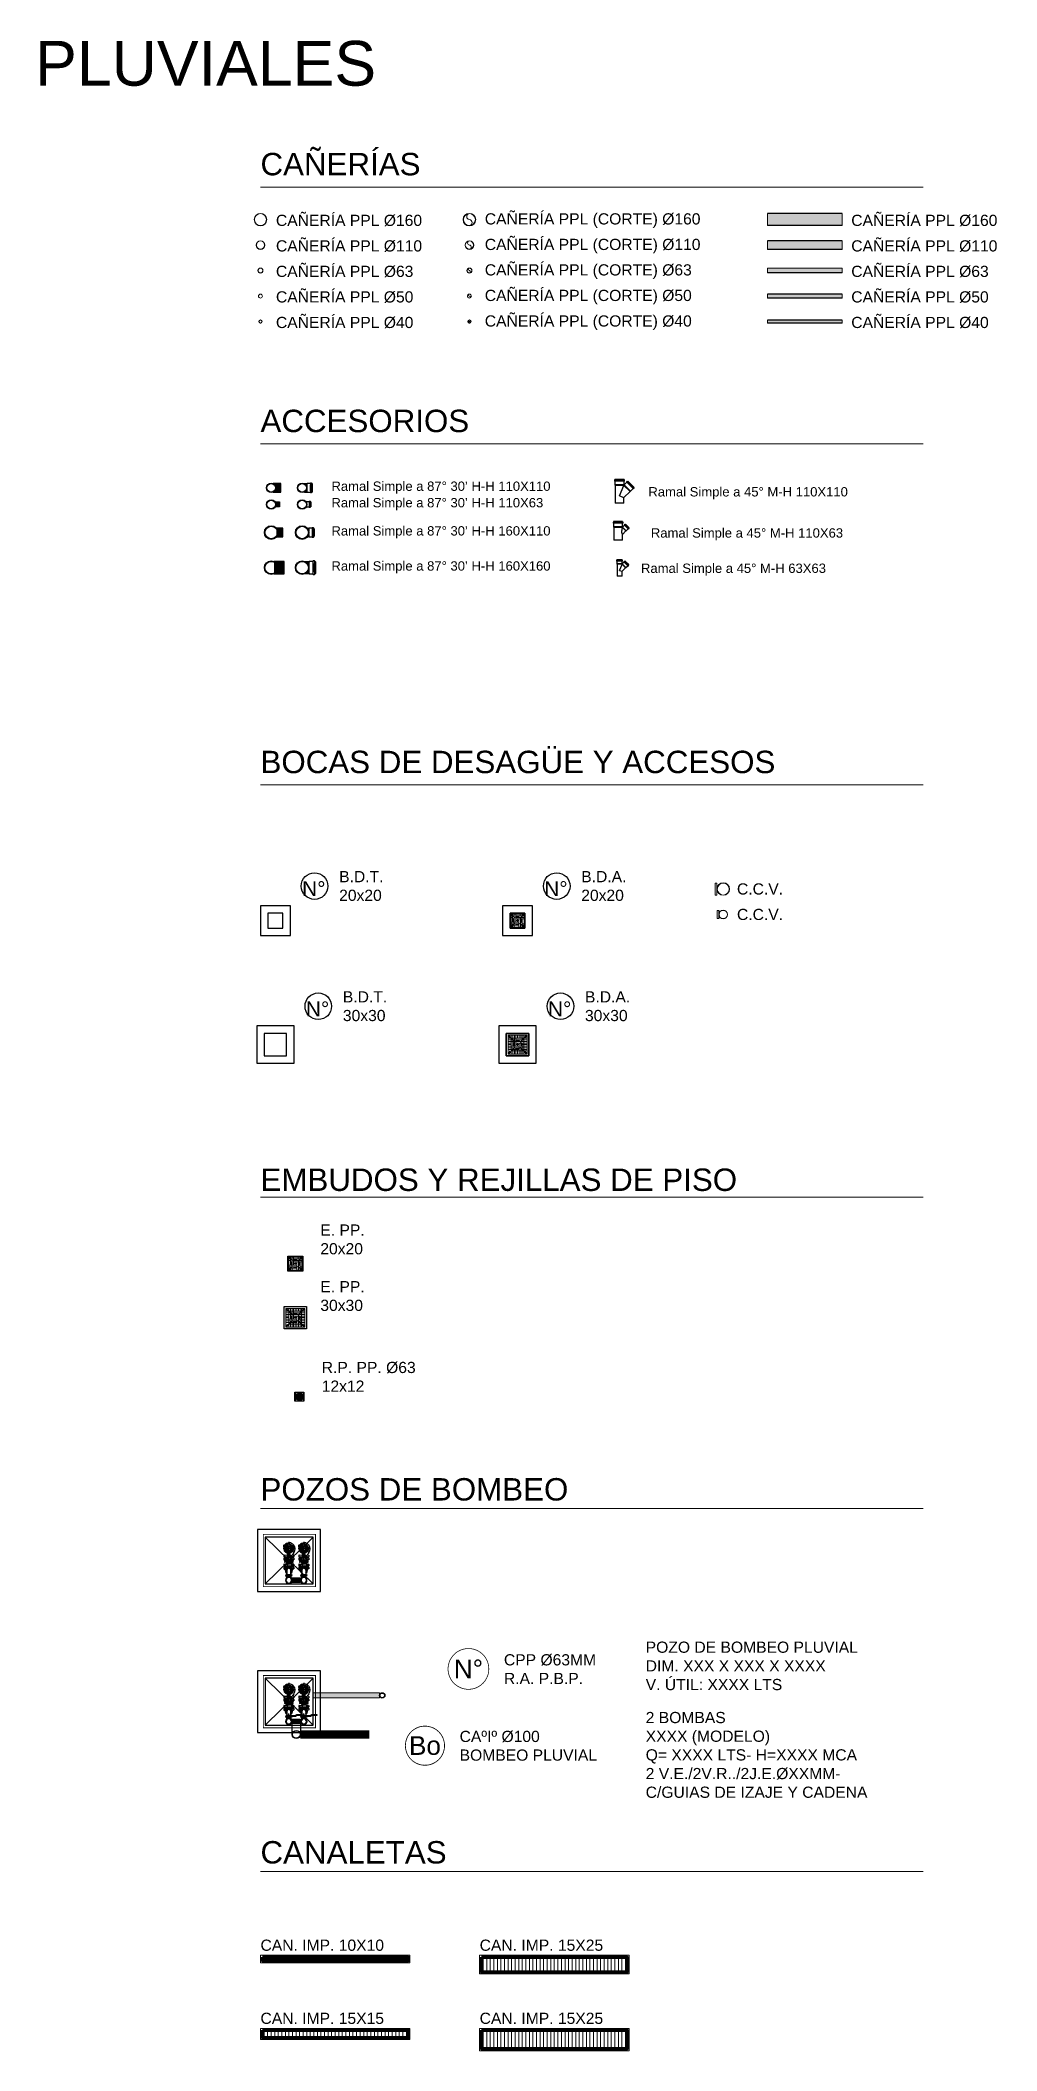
# Model space of a CAD drawing. Header units: metres. Extents: x 4626 to 5839, y 1264 to 1407.
# Drawn here: x 5792.72 to 5805.52, y 1293.92 to 1320.85 of the extents above; entities that cross this region are included whole.
import ezdxf

# ---------------------------------------------------------------- set-up
doc = ezdxf.new("R2010")
doc.units = ezdxf.units.M
doc.linetypes.add('DASHED', pattern=[0.75, 0.5, -0.25])
doc.layers.get('0').update_dxf_attribs({"lineweight": 9})
doc.layers.add('AMR_IS_Pluvial', color=40, linetype='Continuous', true_color=0xffbf00)
doc.layers.add('AMR_IS_Referencias', color=2, linetype='Continuous', lineweight=9)
doc.layers.add('AMR_IS_Ventilaciones', color=7, linetype='Continuous', lineweight=25, true_color=0x00a000)
doc.styles.add('arial', font='arial.ttf')
doc.styles.get("Standard").update_dxf_attribs({"font": 'arial.ttf'})

msp = doc.modelspace()

# ---------------------------------------------------------------- texts
at = {"layer": 'AMR_IS_Referencias', "style": 'arial'}
for s, insert, char_height, width, attachment_point in [('\\pxql;PLUVIALES', (5792.647, 1320.535), 0.6, 16.62921, 4), ('\\pxql;CAÑERÍAS', (5795.664, 1319.187), 0.3, 8.84278, 4), ('\\pxql;ACCESORIOS', (5795.664, 1315.748), 0.3, 8.84278, 4), ('\\pxql;{\\H0.83333x;\\C0;Ramal Simple a 87° 30’ H-H\\C256; 110X110}', (5796.614, 1314.857), 0.15, 3.54753, 4), ('\\pxql;{\\H0.83333x;\\C0;Ramal Simple a 45° M-H 110X110}', (5800.857, 1314.782), 0.15, 3.54753, 4), ('\\pxql;{\\H0.83333x;\\C0;Ramal Simple a 87° 30’ H-H\\C256; 110X63}', (5796.614, 1314.636), 0.15, 3.54753, 4), ('\\pxql;{\\H0.83333x;\\C0;Ramal Simple a 87° 30’ H-H\\C256; 160X110}', (5796.614, 1314.259), 0.15, 3.54753, 4), ('\\pxql;{\\H0.83333x;\\C0;Ramal Simple a 45° M-H 110X63}', (5800.89, 1314.231), 0.15, 3.54753, 4), ('\\pxql;{\\H0.83333x;\\C0;Ramal Simple a 87° 30’ H-H\\C256; 160X160}', (5796.614, 1313.789), 0.15, 3.54753, 4), ('\\pxql;{\\H0.83333x;\\C0;Ramal Simple a 45° M-H 63X63}', (5800.758, 1313.758), 0.15, 3.54753, 4), ('\\pxql;BOCAS DE DESAGÜE Y ACCESOS', (5795.664, 1311.181), 0.3, 8.84278, 4), ('\\pxql;B.D.T.\\P20x20', (5796.717, 1309.521), 0.15, 0.77014, 4), ('\\pxql;B.D.A.\\P20x20', (5799.958, 1309.521), 0.15, 0.77014, 4), ('C.C.V.', (5802.043, 1309.481), 0.15, 0.64198, 4), ('C.C.V.', (5802.043, 1309.14), 0.15, 0.64198, 4), ('\\pxql;B.D.T.\\P30x30', (5796.767, 1307.911), 0.15, 0.77014, 4), ('\\pxql;B.D.A.\\P30x30', (5800.008, 1307.911), 0.15, 0.77014, 4), ('EMBUDOS Y REJILLAS DE PISO', (5795.664, 1305.586), 0.3, 8.84278, 4), ('\\pxql;E. PP.\\P20x20', (5796.465, 1304.788), 0.15, 0.77014, 4), ('\\pxql;E. PP.\\P30x30', (5796.465, 1304.03), 0.15, 0.77014, 4), ('\\pxql;R.P. PP. %%C63\\P12x12', (5796.484, 1302.949), 0.15, 1.41482, 4), ('POZOS DE BOMBEO', (5795.664, 1301.44), 0.3, 8.84278, 4), ('\\pxql;POZO DE BOMBEO PLUVIAL\\PDIM. XXX X XXX X XXXX\\PV. ÚTIL: XXXX LTS', (5800.821, 1299.403), 0.15, 279.37405, 1), ('\\pxql;2 BOMBAS\\P{\\C6;XXXX} (MODELO)\\PQ= {\\C6;XXXX} LTS- H={\\C6;XXXX} MCA\\P2 V.E./2V.R../2J.E.%%CXXMM-\\PC/GUIAS DE IZAJE Y CADENA', (5800.821, 1298.461), 0.15, 3.12137, 1), ('CANALETAS', (5795.664, 1296.579), 0.3, 8.84278, 4)]:
    msp.add_mtext(s, dxfattribs=dict(at, insert=insert, char_height=char_height, width=width, attachment_point=attachment_point))
at = {"layer": 'AMR_IS_Referencias', "char_height": 0.15, "attachment_point": 4, "line_spacing_factor": 0.963855}
for s, insert, width in [('\\pxql;CAÑERÍA PPL %%C160', (5795.871, 1318.433), 2.07378), ('\\pxql;CAÑERÍA PPL (CORTE) %%C160', (5798.667, 1318.433), 3.07647), ('\\pxql;CAÑERÍA PPL %%C160', (5803.573, 1318.433), 2.07378), ('\\pxql;CAÑERÍA PPL %%C110', (5795.871, 1318.091), 2.07378), ('\\pxql;CAÑERÍA PPL (CORTE) %%C110', (5798.667, 1318.091), 3.07647), ('\\pxql;CAÑERÍA PPL %%C110', (5803.573, 1318.091), 2.07378), ('\\pxql;CAÑERÍA PPL %%C63', (5795.871, 1317.75), 2.07378), ('\\pxql;CAÑERÍA PPL (CORTE) %%C63', (5798.667, 1317.75), 3.07647), ('\\pxql;CAÑERÍA PPL %%C63', (5803.573, 1317.75), 2.07378), ('\\pxql;CAÑERÍA PPL %%C50', (5795.871, 1317.408), 2.07378), ('\\pxql;CAÑERÍA PPL (CORTE) %%C50', (5798.667, 1317.408), 3.07647), ('\\pxql;CAÑERÍA PPL %%C50', (5803.573, 1317.408), 2.07378), ('\\pxql;CAÑERÍA PPL %%C40', (5795.871, 1317.066), 2.07378), ('\\pxql;CAÑERÍA PPL (CORTE) %%C40', (5798.667, 1317.066), 3.07647), ('\\pxql;CAÑERÍA PPL %%C40', (5803.573, 1317.066), 2.07378)]:
    msp.add_mtext(s, dxfattribs=dict(at, insert=insert, width=width))
at = {"layer": 'AMR_IS_Referencias', "color": 7, "char_height": 0.2, "width": 0.42352, "attachment_point": 5, "line_spacing_factor": 0.963855}
for insert in [(5796.378, 1309.486), (5799.619, 1309.486), (5796.428, 1307.876), (5799.669, 1307.876)]:
    msp.add_mtext('N°', dxfattribs=dict(at, insert=insert))
at = {"layer": 'AMR_IS_Referencias'}
for s, width, insert, char_height, attachment_point in [('{\\fArial Unicode MS|b0|i0|c0|p34;N°}', 0.40568, (5798.448, 1299.037), 0.25, 5), ('\\pxql;CPP Ø63MM\\PR.A. P.B.P.', 2.56569, (5798.923, 1299.034), 0.15, 4), ('{\\fArial Unicode MS|b0|i0|c0|p34;Bo}', 0.40568, (5797.866, 1298.009), 0.25, 5), ('CAºIº %%C100\\PBOMBEO PLUVIAL', 2.56569, (5798.33, 1298.007), 0.15, 4), ('\\pxql;CAN. IMP. 10X10', 2.56569, (5795.664, 1295.336), 0.15, 4), ('\\pxql;CAN. IMP. 15X25', 2.56569, (5798.598, 1295.336), 0.15, 4), ('\\pxql;CAN. IMP. 15X15', 2.56569, (5795.664, 1294.357), 0.15, 4), ('\\pxql;CAN. IMP. 15X25', 2.56569, (5798.598, 1294.357), 0.15, 4)]:
    msp.add_mtext_dynamic_manual_height_columns(s, width=width, gutter_width=12.5, heights=[0], dxfattribs=dict(at, insert=insert, char_height=char_height, attachment_point=attachment_point))

# ---------------------------------------------------------------- blocks, each defined once
blk = doc.blocks.new('BDT20X20')
at = {"layer": 'AMR_IS_Pluvial'}
for points in [[(0, 0.4), (0, 0), (0.4, 0), (0.4, 0.4)], [(0.1, 0.3), (0.1, 0.1), (0.3, 0.1), (0.3, 0.3), (0.1, 0.3)]]:
    blk.add_lwpolyline(points, close=True, dxfattribs=at)
blk = doc.blocks.new('BDT30X30')
at = {"layer": 'AMR_IS_Pluvial'}
for points in [[(0, 0.5), (0, 0), (0.5, 0), (0.5, 0.5)], [(0.1, 0.4), (0.1, 0.1), (0.4, 0.1), (0.4, 0.4)]]:
    blk.add_lwpolyline(points, close=True, dxfattribs=at)
blk = doc.blocks.new('llp cloacal')
at = {"linetype": 'Continuous'}
blk.add_line((0, -0.025), (0, -0.058), dxfattribs=at)
for points in [[(0.007, -0.024), (-0.007, -0.024), (-0.007, -0.032), (0.007, -0.032)], [(0.005, -0.032), (-0.005, -0.032), (-0.005, -0.044), (0.005, -0.044)], [(0.004, -0.044), (-0.004, -0.044), (-0.004, -0.048), (0.004, -0.048)]]:
    blk.add_lwpolyline(points, close=True, dxfattribs=at)
blk.add_lwpolyline([(0.005, -0.035), (0.05, -0.038), (0.061, -0.046), (0.101, -0.046), (0.101, -0.049), (0.06, -0.049), (0.048, -0.041), (0.005, -0.041)], dxfattribs=at)
for radius in [0.0247, 0.0192]:
    blk.add_circle((0, 0), radius, dxfattribs=at)
blk = doc.blocks.new('bajada-75')
at = {"linetype": 'Continuous'}
for radius in [0.0421, 0.0398, 0.0375]:
    blk.add_circle((0, 0), radius, dxfattribs=at)
blk = doc.blocks.new('Pozo bombeo pluvial')
at = {"layer": 'AMR_IS_Pluvial'}
for p, q in [((0.314, 0.699), (-0.329, 0.071)), ((-0.329, 0.699), (0.314, 0.071)), ((0.078, 0.544), (-0.086, 0.544)), ((-0.079, 0.547), (-0.063, 0.575)), ((-0.079, 0.541), (-0.076, 0.536)), ((-0.074, 0.547), (-0.076, 0.545)), ((-0.076, 0.545), (-0.075, 0.542)), ((-0.075, 0.542), (-0.073, 0.542)), ((-0.071, 0.546), (-0.074, 0.547)), ((-0.073, 0.542), (-0.071, 0.544)), ((-0.071, 0.544), (-0.071, 0.546)), ((-0.065, 0.577), (-0.066, 0.575)), ((-0.066, 0.574), (-0.064, 0.573)), ((-0.066, 0.551), (-0.051, 0.549)), ((-0.066, 0.538), (-0.051, 0.539)), ((-0.063, 0.576), (-0.065, 0.577)), ((-0.064, 0.57), (-0.054, 0.591)), ((-0.062, 0.581), (-0.064, 0.578)), ((-0.064, 0.573), (-0.06, 0.579)), ((-0.064, 0.578), (-0.063, 0.577)), ((-0.064, 0.559), (-0.05, 0.555)), ((-0.063, 0.577), (-0.063, 0.576)), ((-0.06, 0.579), (-0.062, 0.581)), ((-0.06, 0.566), (-0.062, 0.565)), ((-0.062, 0.565), (-0.061, 0.563)), ((-0.061, 0.563), (-0.06, 0.563)), ((-0.059, 0.566), (-0.06, 0.566)), ((-0.06, 0.563), (-0.058, 0.564)), ((-0.048, 0.594), (-0.059, 0.578)), ((-0.059, 0.572), (-0.046, 0.564)), ((-0.058, 0.564), (-0.059, 0.566)), ((-0.042, 0.598), (-0.05, 0.59)), ((-0.05, 0.59), (-0.047, 0.579)), ((-0.047, 0.579), (-0.036, 0.576)), ((-0.031, 0.595), (-0.042, 0.598)), ((-0.026, 0.601), (-0.041, 0.598)), ((-0.019, 0.603), (-0.036, 0.602)), ((-0.036, 0.576), (-0.028, 0.584)), ((-0.036, 0.57), (-0.036, 0.519)), ((-0.014, 0.57), (-0.036, 0.57)), ((-0.028, 0.584), (-0.031, 0.595)), ((-0.014, 0.612), (-0.03, 0.603)), ((-0.016, 0.572), (-0.016, 0.58)), ((-0.014, 0.582), (-0.01, 0.582)), ((-0.014, 0.576), (-0.014, 0.513)), ((-0.01, 0.61), (-0.013, 0.609)), ((-0.013, 0.609), (-0.013, 0.606)), ((-0.013, 0.606), (-0.011, 0.604)), ((-0.011, 0.636), (-0.011, 0.308)), ((-0.011, 0.604), (-0.009, 0.605)), ((-0.011, 0.58), (-0.011, 0.58)), ((-0.008, 0.608), (-0.01, 0.61)), ((-0.01, 0.582), (-0.007, 0.582)), ((-0.009, 0.605), (-0.008, 0.608)), ((-0.007, 0.612), (0.02, 0.596)), ((-0.007, 0.544), (-0.007, 0.576)), ((0.015, 0.57), (-0.007, 0.57)), ((-0.007, 0.513), (-0.007, 0.544)), ((-0.005, 0.578), (-0.005, 0.58)), ((-0.005, 0.578), (-0.005, 0.572)), ((0.005, 0.598), (0.001, 0.584)), ((0.009, 0.595), (0.008, 0.593)), ((0.008, 0.593), (0.009, 0.592)), ((0.01, 0.595), (0.009, 0.595)), ((0.017, 0.593), (0.009, 0.58)), ((0.009, 0.592), (0.011, 0.592)), ((0.011, 0.594), (0.01, 0.595)), ((0.011, 0.592), (0.011, 0.594)), ((0.024, 0.588), (0.015, 0.576)), ((0.015, 0.519), (0.015, 0.57)), ((0.033, 0.579), (0.021, 0.57)), ((0.038, 0.572), (0.025, 0.564)), ((0.043, 0.559), (0.029, 0.555)), ((0.045, 0.551), (0.03, 0.549)), ((0.045, 0.538), (0.03, 0.539)), ((0.057, 0.547), (0.041, 0.575)), ((0.057, 0.541), (0.041, 0.514)), ((0.052, 0.547), (0.05, 0.545)), ((0.05, 0.545), (0.05, 0.542)), ((0.05, 0.542), (0.053, 0.541)), ((0.054, 0.546), (0.052, 0.547)), ((0.053, 0.541), (0.055, 0.543)), ((0.055, 0.543), (0.054, 0.546)), ((0.279, 0.544), (0.114, 0.544)), ((0.122, 0.547), (0.138, 0.575)), ((0.122, 0.541), (0.125, 0.536)), ((0.127, 0.547), (0.125, 0.545)), ((0.125, 0.545), (0.125, 0.542)), ((0.125, 0.542), (0.128, 0.542)), ((0.129, 0.546), (0.127, 0.547)), ((0.128, 0.542), (0.13, 0.544)), ((0.13, 0.544), (0.129, 0.546)), ((0.136, 0.577), (0.135, 0.575)), ((0.135, 0.574), (0.137, 0.573)), ((0.135, 0.551), (0.15, 0.549)), ((0.135, 0.538), (0.15, 0.539)), ((0.137, 0.576), (0.136, 0.577)), ((0.136, 0.559), (0.151, 0.555)), ((0.137, 0.57), (0.147, 0.591)), ((0.138, 0.581), (0.137, 0.578)), ((0.137, 0.573), (0.141, 0.579)), ((0.137, 0.578), (0.138, 0.577)), ((0.138, 0.577), (0.137, 0.576)), ((0.141, 0.579), (0.139, 0.581)), ((0.14, 0.566), (0.139, 0.565)), ((0.139, 0.565), (0.14, 0.563)), ((0.142, 0.566), (0.14, 0.566)), ((0.14, 0.563), (0.141, 0.563)), ((0.152, 0.594), (0.141, 0.578)), ((0.141, 0.572), (0.154, 0.564)), ((0.141, 0.563), (0.142, 0.564)), ((0.142, 0.564), (0.142, 0.566)), ((0.159, 0.598), (0.151, 0.59)), ((0.151, 0.59), (0.154, 0.579)), ((0.154, 0.579), (0.165, 0.576)), ((0.175, 0.601), (0.159, 0.598)), ((0.17, 0.595), (0.159, 0.598)), ((0.181, 0.603), (0.164, 0.602)), ((0.165, 0.576), (0.173, 0.584)), ((0.186, 0.57), (0.165, 0.57)), ((0.165, 0.57), (0.165, 0.519)), ((0.187, 0.612), (0.17, 0.603)), ((0.173, 0.584), (0.17, 0.595)), ((0.184, 0.572), (0.184, 0.58)), ((0.186, 0.582), (0.19, 0.582)), ((0.186, 0.576), (0.186, 0.513)), ((0.188, 0.609), (0.187, 0.606)), ((0.187, 0.606), (0.189, 0.604)), ((0.191, 0.61), (0.188, 0.609)), ((0.189, 0.604), (0.192, 0.605)), ((0.19, 0.636), (0.19, 0.308)), ((0.19, 0.582), (0.194, 0.582)), ((0.19, 0.58), (0.19, 0.58)), ((0.193, 0.608), (0.191, 0.61)), ((0.192, 0.605), (0.193, 0.608)), ((0.193, 0.612), (0.221, 0.596)), ((0.194, 0.544), (0.194, 0.576)), ((0.216, 0.57), (0.194, 0.57)), ((0.194, 0.513), (0.194, 0.544)), ((0.196, 0.578), (0.196, 0.58)), ((0.196, 0.578), (0.196, 0.572)), ((0.205, 0.598), (0.201, 0.584)), ((0.209, 0.595), (0.209, 0.593)), ((0.211, 0.595), (0.209, 0.595)), ((0.209, 0.593), (0.21, 0.592)), ((0.217, 0.593), (0.21, 0.58)), ((0.21, 0.592), (0.212, 0.592)), ((0.212, 0.594), (0.211, 0.595)), ((0.212, 0.592), (0.212, 0.594)), ((0.225, 0.588), (0.216, 0.576)), ((0.216, 0.519), (0.216, 0.57)), ((0.234, 0.579), (0.222, 0.57)), ((0.239, 0.572), (0.226, 0.564)), ((0.244, 0.559), (0.229, 0.555)), ((0.246, 0.551), (0.231, 0.549)), ((0.246, 0.538), (0.231, 0.539)), ((0.258, 0.547), (0.242, 0.575)), ((0.258, 0.541), (0.242, 0.514)), ((0.252, 0.547), (0.25, 0.545)), ((0.25, 0.545), (0.251, 0.542)), ((0.251, 0.542), (0.254, 0.541)), ((0.255, 0.546), (0.252, 0.547)), ((0.254, 0.541), (0.256, 0.543)), ((0.256, 0.543), (0.255, 0.546)), ((-0.077, 0.455), (-0.077, 0.437)), ((-0.077, 0.414), (-0.077, 0.396)), ((-0.077, 0.396), (-0.077, 0.396)), ((-0.077, 0.332), (-0.077, 0.315)), ((-0.077, 0.291), (-0.077, 0.274)), ((-0.076, 0.536), (-0.074, 0.533)), ((-0.075, 0.457), (-0.027, 0.46)), ((-0.04, 0.399), (-0.075, 0.399)), ((-0.075, 0.394), (-0.04, 0.393)), ((-0.075, 0.335), (-0.035, 0.337)), ((-0.035, 0.329), (-0.075, 0.329)), ((-0.056, 0.276), (-0.075, 0.276)), ((-0.075, 0.271), (-0.058, 0.271)), ((-0.074, 0.533), (-0.063, 0.514)), ((-0.066, 0.431), (-0.071, 0.431)), ((-0.066, 0.419), (-0.071, 0.419)), ((-0.066, 0.309), (-0.071, 0.309)), ((-0.066, 0.297), (-0.071, 0.297)), ((-0.069, 0.382), (-0.069, 0.381)), ((-0.069, 0.365), (-0.069, 0.365)), ((-0.06, 0.434), (-0.067, 0.43)), ((-0.067, 0.43), (-0.067, 0.421)), ((-0.067, 0.421), (-0.06, 0.417)), ((-0.067, 0.368), (-0.062, 0.371)), ((-0.06, 0.311), (-0.067, 0.307)), ((-0.067, 0.307), (-0.067, 0.299)), ((-0.067, 0.299), (-0.06, 0.294)), ((-0.036, 0.387), (-0.065, 0.386)), ((-0.062, 0.375), (-0.065, 0.376)), ((-0.035, 0.36), (-0.065, 0.361)), ((-0.062, 0.375), (-0.057, 0.375)), ((-0.062, 0.371), (-0.057, 0.371)), ((-0.053, 0.43), (-0.06, 0.434)), ((-0.06, 0.417), (-0.053, 0.421)), ((-0.053, 0.307), (-0.06, 0.311)), ((-0.06, 0.294), (-0.053, 0.299)), ((-0.058, 0.528), (-0.055, 0.522)), ((-0.056, 0.531), (-0.05, 0.533)), ((-0.055, 0.51), (-0.043, 0.519)), ((-0.055, 0.373), (-0.016, 0.373)), ((-0.055, 0.373), (-0.055, 0.373)), ((-0.055, 0.373), (-0.055, 0.373)), ((-0.053, 0.431), (-0.047, 0.431)), ((-0.053, 0.421), (-0.053, 0.43)), ((-0.053, 0.42), (-0.05, 0.42)), ((-0.053, 0.309), (-0.047, 0.308)), ((-0.053, 0.299), (-0.053, 0.307)), ((-0.053, 0.297), (-0.047, 0.297)), ((-0.052, 0.521), (-0.046, 0.524)), ((-0.05, 0.425), (-0.028, 0.428)), ((-0.05, 0.411), (-0.05, 0.425)), ((-0.05, 0.421), (-0.028, 0.424)), ((-0.05, 0.416), (-0.033, 0.416)), ((-0.05, 0.411), (-0.05, 0.404)), ((-0.036, 0.411), (-0.05, 0.411)), ((-0.05, 0.405), (-0.04, 0.401)), ((-0.05, 0.404), (-0.04, 0.399)), ((-0.045, 0.5), (-0.036, 0.512)), ((-0.043, 0.433), (-0.034, 0.437)), ((-0.043, 0.431), (-0.043, 0.433)), ((-0.043, 0.433), (-0.028, 0.433)), ((-0.028, 0.43), (-0.043, 0.43)), ((-0.042, 0.303), (-0.042, 0.303)), ((-0.014, 0.476), (-0.041, 0.492)), ((-0.04, 0.406), (-0.028, 0.423)), ((-0.04, 0.393), (-0.04, 0.405)), ((-0.04, 0.392), (-0.04, 0.393)), ((-0.04, 0.355), (-0.04, 0.349)), ((-0.038, 0.495), (-0.031, 0.509)), ((-0.035, 0.39), (-0.038, 0.39)), ((-0.035, 0.357), (-0.038, 0.357)), ((-0.038, 0.347), (-0.035, 0.347)), ((-0.036, 0.519), (-0.014, 0.519)), ((-0.036, 0.387), (-0.036, 0.39)), ((-0.023, 0.387), (-0.036, 0.387)), ((-0.035, 0.43), (-0.035, 0.427)), ((-0.035, 0.393), (-0.035, 0.354)), ((-0.029, 0.39), (-0.035, 0.39)), ((-0.023, 0.359), (-0.035, 0.36)), ((-0.035, 0.357), (-0.035, 0.36)), ((-0.029, 0.357), (-0.035, 0.357)), ((-0.035, 0.347), (-0.011, 0.346)), ((-0.035, 0.347), (-0.035, 0.337)), ((-0.035, 0.337), (-0.035, 0.299)), ((-0.032, 0.496), (-0.033, 0.494)), ((-0.033, 0.494), (-0.032, 0.493)), ((-0.033, 0.475), (-0.03, 0.479)), ((-0.031, 0.473), (-0.033, 0.475)), ((-0.031, 0.473), (-0.033, 0.471)), ((-0.033, 0.471), (-0.007, 0.452)), ((-0.033, 0.471), (-0.027, 0.462)), ((-0.031, 0.496), (-0.032, 0.496)), ((-0.032, 0.493), (-0.03, 0.494)), ((-0.029, 0.495), (-0.031, 0.496)), ((-0.004, 0.453), (-0.031, 0.473)), ((-0.03, 0.494), (-0.029, 0.495)), ((-0.028, 0.437), (-0.028, 0.43)), ((-0.028, 0.43), (-0.028, 0.424)), ((-0.016, 0.438), (-0.027, 0.438)), ((-0.026, 0.49), (-0.022, 0.505)), ((-0.019, 0.373), (-0.019, 0.38)), ((-0.019, 0.373), (-0.019, 0.367)), ((-0.017, 0.489), (-0.015, 0.504)), ((-0.016, 0.516), (-0.016, 0.508)), ((-0.016, 0.351), (-0.016, 0.451)), ((-0.015, 0.452), (-0.011, 0.452)), ((-0.014, 0.506), (-0.01, 0.506)), ((-0.01, 0.484), (-0.013, 0.483)), ((-0.013, 0.483), (-0.013, 0.481)), ((-0.013, 0.481), (-0.011, 0.479)), ((-0.011, 0.509), (-0.011, 0.509)), ((-0.011, 0.479), (-0.009, 0.479)), ((-0.007, 0.452), (-0.011, 0.452)), ((0.014, 0.347), (-0.011, 0.346)), ((-0.01, 0.506), (-0.007, 0.506)), ((-0.008, 0.482), (-0.01, 0.484)), ((-0.009, 0.479), (-0.008, 0.482)), ((-0.007, 0.519), (0.015, 0.519)), ((-0.007, 0.476), (-0.002, 0.479)), ((-0.004, 0.489), (-0.006, 0.504)), ((-0.006, 0.351), (-0.006, 0.451)), ((-0.006, 0.451), (0.021, 0.43)), ((-0.006, 0.438), (0.005, 0.438)), ((0.033, 0.373), (-0.006, 0.373)), ((-0.005, 0.511), (-0.005, 0.516)), ((-0.005, 0.511), (-0.005, 0.508)), ((-0.004, 0.476), (-0.004, 0.467)), ((-0.004, 0.453), (0.025, 0.431)), ((-0.003, 0.48), (-0.002, 0.479)), ((-0.002, 0.466), (-0.003, 0.465)), ((-0.003, 0.465), (-0.001, 0.463)), ((0.024, 0.444), (-0.003, 0.464)), ((-0.003, 0.373), (-0.003, 0.38)), ((-0.003, 0.373), (-0.003, 0.367)), ((-0.002, 0.482), (-0.002, 0.482)), ((-0.002, 0.482), (-0.002, 0.482)), ((0, 0.468), (-0.002, 0.465)), ((0, 0.464), (-0.002, 0.466)), ((0.006, 0.459), (-0.002, 0.465)), ((-0.001, 0.465), (0.005, 0.46)), ((-0.001, 0.465), (-0.001, 0.465)), ((-0.001, 0.463), (0.003, 0.46)), ((0, 0.481), (0.02, 0.492)), ((0, 0.481), (0, 0.481)), ((0.002, 0.466), (0, 0.464)), ((0.004, 0.461), (0, 0.464)), ((0.005, 0.49), (0.001, 0.505)), ((0.007, 0.463), (0.001, 0.467)), ((0.001, 0.387), (0.014, 0.387)), ((0.001, 0.359), (0.014, 0.36)), ((0.003, 0.46), (0.006, 0.458)), ((0.006, 0.463), (0.004, 0.461)), ((0.006, 0.459), (0.004, 0.461)), ((0.005, 0.46), (0.005, 0.46)), ((0.008, 0.462), (0.006, 0.459)), ((0.006, 0.458), (0.006, 0.459)), ((0.006, 0.437), (0.006, 0.43)), ((0.006, 0.433), (0.018, 0.433)), ((0.006, 0.43), (0.006, 0.424)), ((0.021, 0.43), (0.006, 0.43)), ((0.028, 0.425), (0.006, 0.428)), ((0.028, 0.421), (0.006, 0.424)), ((0.018, 0.406), (0.007, 0.423)), ((0.007, 0.39), (0.014, 0.39)), ((0.007, 0.357), (0.014, 0.357)), ((0.017, 0.495), (0.009, 0.509)), ((0.028, 0.416), (0.012, 0.416)), ((0.014, 0.43), (0.014, 0.427)), ((0.014, 0.393), (0.014, 0.354)), ((0.014, 0.39), (0.017, 0.39)), ((0.014, 0.39), (0.014, 0.387)), ((0.014, 0.387), (0.043, 0.386)), ((0.014, 0.36), (0.043, 0.361)), ((0.014, 0.36), (0.014, 0.357)), ((0.014, 0.357), (0.017, 0.357)), ((0.014, 0.347), (0.014, 0.337)), ((0.017, 0.347), (0.014, 0.347)), ((0.053, 0.335), (0.014, 0.337)), ((0.014, 0.337), (0.014, 0.299)), ((0.014, 0.329), (0.053, 0.329)), ((0.024, 0.5), (0.015, 0.512)), ((0.015, 0.411), (0.028, 0.411)), ((0.019, 0.393), (0.019, 0.405)), ((0.028, 0.405), (0.019, 0.401)), ((0.028, 0.404), (0.019, 0.399)), ((0.019, 0.399), (0.053, 0.399)), ((0.053, 0.394), (0.019, 0.393)), ((0.019, 0.392), (0.019, 0.393)), ((0.019, 0.355), (0.019, 0.349)), ((0.02, 0.303), (0.02, 0.303)), ((0.033, 0.51), (0.021, 0.519)), ((0.021, 0.43), (0.023, 0.433)), ((0.032, 0.458), (0.024, 0.448)), ((0.024, 0.444), (0.031, 0.439)), ((0.038, 0.517), (0.025, 0.524)), ((0.025, 0.431), (0.031, 0.439)), ((0.031, 0.431), (0.026, 0.431)), ((0.031, 0.309), (0.026, 0.308)), ((0.031, 0.297), (0.026, 0.297)), ((0.028, 0.411), (0.028, 0.425)), ((0.031, 0.42), (0.028, 0.42)), ((0.028, 0.411), (0.028, 0.404)), ((0.043, 0.529), (0.029, 0.533)), ((0.038, 0.434), (0.031, 0.43)), ((0.031, 0.43), (0.031, 0.421)), ((0.031, 0.421), (0.038, 0.417)), ((0.038, 0.311), (0.031, 0.307)), ((0.031, 0.307), (0.031, 0.299)), ((0.031, 0.299), (0.038, 0.294)), ((0.056, 0.49), (0.032, 0.458)), ((0.053, 0.457), (0.032, 0.458)), ((0.033, 0.373), (0.033, 0.373)), ((0.033, 0.373), (0.033, 0.373)), ((0.034, 0.276), (0.053, 0.276)), ((0.04, 0.375), (0.035, 0.375)), ((0.04, 0.371), (0.035, 0.371)), ((0.053, 0.271), (0.036, 0.271)), ((0.038, 0.525), (0.037, 0.524)), ((0.037, 0.524), (0.038, 0.523)), ((0.04, 0.525), (0.038, 0.525)), ((0.038, 0.523), (0.039, 0.522)), ((0.038, 0.509), (0.043, 0.515)), ((0.04, 0.508), (0.038, 0.509)), ((0.046, 0.43), (0.038, 0.434)), ((0.038, 0.417), (0.046, 0.421)), ((0.046, 0.307), (0.038, 0.311)), ((0.038, 0.294), (0.046, 0.299)), ((0.039, 0.522), (0.04, 0.523)), ((0.04, 0.523), (0.04, 0.525)), ((0.04, 0.375), (0.043, 0.376)), ((0.045, 0.368), (0.04, 0.371)), ((0.042, 0.512), (0.041, 0.511)), ((0.041, 0.511), (0.043, 0.51)), ((0.043, 0.51), (0.041, 0.508)), ((0.043, 0.511), (0.042, 0.512)), ((0.043, 0.515), (0.045, 0.514)), ((0.045, 0.513), (0.043, 0.511)), ((0.045, 0.431), (0.05, 0.431)), ((0.045, 0.419), (0.05, 0.419)), ((0.045, 0.309), (0.05, 0.309)), ((0.045, 0.297), (0.05, 0.297)), ((0.046, 0.421), (0.046, 0.43)), ((0.046, 0.299), (0.046, 0.307)), ((0.047, 0.382), (0.047, 0.381)), ((0.047, 0.365), (0.047, 0.365)), ((0.055, 0.455), (0.055, 0.437)), ((0.055, 0.414), (0.055, 0.396)), ((0.055, 0.332), (0.055, 0.315)), ((0.055, 0.291), (0.055, 0.274)), ((0.124, 0.455), (0.124, 0.437)), ((0.124, 0.414), (0.124, 0.396)), ((0.124, 0.396), (0.124, 0.396)), ((0.124, 0.332), (0.124, 0.315)), ((0.124, 0.291), (0.124, 0.274)), ((0.125, 0.536), (0.127, 0.533)), ((0.126, 0.457), (0.174, 0.46)), ((0.16, 0.399), (0.126, 0.399)), ((0.126, 0.394), (0.16, 0.393)), ((0.126, 0.335), (0.165, 0.337)), ((0.165, 0.329), (0.126, 0.329)), ((0.145, 0.276), (0.126, 0.276)), ((0.126, 0.271), (0.143, 0.271)), ((0.127, 0.533), (0.138, 0.514)), ((0.134, 0.431), (0.129, 0.431)), ((0.134, 0.419), (0.129, 0.419)), ((0.134, 0.309), (0.129, 0.309)), ((0.134, 0.297), (0.129, 0.297)), ((0.132, 0.382), (0.132, 0.381)), ((0.132, 0.365), (0.132, 0.365)), ((0.141, 0.434), (0.133, 0.43)), ((0.133, 0.43), (0.133, 0.421)), ((0.133, 0.421), (0.141, 0.417)), ((0.141, 0.311), (0.133, 0.307)), ((0.133, 0.307), (0.133, 0.299)), ((0.133, 0.299), (0.141, 0.294)), ((0.134, 0.368), (0.139, 0.371)), ((0.165, 0.387), (0.136, 0.386)), ((0.139, 0.375), (0.136, 0.376)), ((0.165, 0.36), (0.136, 0.361)), ((0.139, 0.375), (0.144, 0.375)), ((0.139, 0.371), (0.144, 0.371)), ((0.148, 0.43), (0.141, 0.434)), ((0.141, 0.417), (0.148, 0.421)), ((0.148, 0.307), (0.141, 0.311)), ((0.141, 0.294), (0.148, 0.299)), ((0.143, 0.528), (0.145, 0.522)), ((0.145, 0.531), (0.151, 0.533)), ((0.146, 0.51), (0.158, 0.519)), ((0.146, 0.373), (0.146, 0.373)), ((0.146, 0.373), (0.146, 0.373)), ((0.146, 0.373), (0.185, 0.373)), ((0.148, 0.431), (0.153, 0.431)), ((0.148, 0.421), (0.148, 0.43)), ((0.148, 0.42), (0.151, 0.42)), ((0.148, 0.309), (0.153, 0.308)), ((0.148, 0.299), (0.148, 0.307)), ((0.148, 0.297), (0.153, 0.297)), ((0.149, 0.521), (0.154, 0.524)), ((0.151, 0.425), (0.173, 0.428)), ((0.151, 0.411), (0.151, 0.425)), ((0.151, 0.421), (0.173, 0.424)), ((0.151, 0.416), (0.167, 0.416)), ((0.164, 0.411), (0.151, 0.411)), ((0.151, 0.411), (0.151, 0.404)), ((0.151, 0.405), (0.16, 0.401)), ((0.151, 0.404), (0.16, 0.399)), ((0.156, 0.5), (0.165, 0.512)), ((0.158, 0.433), (0.167, 0.437)), ((0.158, 0.433), (0.173, 0.433)), ((0.158, 0.431), (0.158, 0.433)), ((0.173, 0.43), (0.158, 0.43)), ((0.159, 0.303), (0.159, 0.303)), ((0.187, 0.476), (0.16, 0.492)), ((0.16, 0.393), (0.16, 0.405)), ((0.16, 0.392), (0.16, 0.393)), ((0.16, 0.355), (0.16, 0.349)), ((0.161, 0.406), (0.172, 0.423)), ((0.165, 0.39), (0.162, 0.39)), ((0.165, 0.357), (0.162, 0.357)), ((0.162, 0.347), (0.165, 0.347)), ((0.163, 0.495), (0.17, 0.509)), ((0.165, 0.519), (0.186, 0.519)), ((0.165, 0.43), (0.165, 0.427)), ((0.165, 0.393), (0.165, 0.354)), ((0.172, 0.39), (0.165, 0.39)), ((0.165, 0.387), (0.165, 0.39)), ((0.178, 0.387), (0.165, 0.387)), ((0.165, 0.357), (0.165, 0.36)), ((0.178, 0.359), (0.165, 0.36)), ((0.172, 0.357), (0.165, 0.357)), ((0.165, 0.347), (0.165, 0.337)), ((0.165, 0.347), (0.19, 0.346)), ((0.165, 0.337), (0.165, 0.299)), ((0.17, 0.496), (0.168, 0.496)), ((0.168, 0.496), (0.168, 0.494)), ((0.168, 0.494), (0.169, 0.493)), ((0.168, 0.475), (0.171, 0.479)), ((0.17, 0.473), (0.168, 0.475)), ((0.17, 0.473), (0.168, 0.471)), ((0.168, 0.471), (0.173, 0.462)), ((0.168, 0.471), (0.194, 0.452)), ((0.169, 0.493), (0.171, 0.494)), ((0.171, 0.495), (0.17, 0.496)), ((0.197, 0.453), (0.17, 0.473)), ((0.171, 0.494), (0.171, 0.495)), ((0.173, 0.437), (0.173, 0.43)), ((0.173, 0.43), (0.173, 0.424)), ((0.185, 0.438), (0.174, 0.438)), ((0.175, 0.49), (0.179, 0.505)), ((0.182, 0.373), (0.182, 0.38)), ((0.182, 0.373), (0.182, 0.367)), ((0.184, 0.516), (0.184, 0.508)), ((0.184, 0.489), (0.185, 0.504)), ((0.185, 0.351), (0.185, 0.451)), ((0.186, 0.506), (0.19, 0.506)), ((0.186, 0.452), (0.19, 0.452)), ((0.188, 0.483), (0.187, 0.481)), ((0.187, 0.481), (0.189, 0.479)), ((0.191, 0.484), (0.188, 0.483)), ((0.189, 0.479), (0.192, 0.479)), ((0.19, 0.509), (0.19, 0.509)), ((0.19, 0.506), (0.194, 0.506)), ((0.194, 0.452), (0.19, 0.452)), ((0.214, 0.347), (0.19, 0.346)), ((0.193, 0.482), (0.191, 0.484)), ((0.192, 0.479), (0.193, 0.482)), ((0.193, 0.476), (0.198, 0.479)), ((0.194, 0.519), (0.216, 0.519)), ((0.197, 0.489), (0.195, 0.504)), ((0.195, 0.451), (0.222, 0.43)), ((0.195, 0.351), (0.195, 0.451)), ((0.195, 0.438), (0.206, 0.438)), ((0.234, 0.373), (0.195, 0.373)), ((0.196, 0.511), (0.196, 0.516)), ((0.196, 0.511), (0.196, 0.508)), ((0.197, 0.476), (0.197, 0.467)), ((0.197, 0.453), (0.226, 0.431)), ((0.198, 0.48), (0.198, 0.479)), ((0.199, 0.466), (0.198, 0.465)), ((0.198, 0.465), (0.2, 0.463)), ((0.225, 0.444), (0.198, 0.464)), ((0.198, 0.373), (0.198, 0.38)), ((0.198, 0.373), (0.198, 0.367)), ((0.199, 0.482), (0.199, 0.482)), ((0.199, 0.482), (0.199, 0.482)), ((0.201, 0.468), (0.199, 0.465)), ((0.201, 0.464), (0.199, 0.466)), ((0.207, 0.459), (0.199, 0.465)), ((0.2, 0.465), (0.2, 0.465)), ((0.2, 0.465), (0.206, 0.46)), ((0.2, 0.463), (0.204, 0.46)), ((0.205, 0.49), (0.201, 0.505)), ((0.201, 0.481), (0.221, 0.492)), ((0.201, 0.481), (0.201, 0.481)), ((0.203, 0.466), (0.201, 0.464)), ((0.205, 0.461), (0.201, 0.464)), ((0.208, 0.463), (0.202, 0.467)), ((0.202, 0.387), (0.214, 0.387)), ((0.202, 0.359), (0.214, 0.36)), ((0.204, 0.46), (0.206, 0.458)), ((0.207, 0.463), (0.205, 0.461)), ((0.207, 0.459), (0.205, 0.461)), ((0.206, 0.46), (0.206, 0.46)), ((0.206, 0.458), (0.207, 0.459)), ((0.208, 0.462), (0.207, 0.459)), ((0.207, 0.437), (0.207, 0.43)), ((0.207, 0.433), (0.218, 0.433)), ((0.222, 0.43), (0.207, 0.43)), ((0.207, 0.43), (0.207, 0.424)), ((0.229, 0.425), (0.207, 0.428)), ((0.229, 0.421), (0.207, 0.424)), ((0.219, 0.406), (0.207, 0.423)), ((0.208, 0.39), (0.214, 0.39)), ((0.208, 0.357), (0.214, 0.357)), ((0.217, 0.495), (0.21, 0.509)), ((0.229, 0.416), (0.213, 0.416)), ((0.214, 0.43), (0.214, 0.427)), ((0.214, 0.393), (0.214, 0.354)), ((0.214, 0.39), (0.214, 0.387)), ((0.214, 0.39), (0.217, 0.39)), ((0.214, 0.387), (0.244, 0.386)), ((0.214, 0.36), (0.244, 0.361)), ((0.214, 0.36), (0.214, 0.357)), ((0.214, 0.357), (0.217, 0.357)), ((0.217, 0.347), (0.214, 0.347)), ((0.214, 0.347), (0.214, 0.337)), ((0.214, 0.337), (0.214, 0.299)), ((0.254, 0.335), (0.214, 0.337)), ((0.214, 0.329), (0.254, 0.329)), ((0.215, 0.411), (0.229, 0.411)), ((0.225, 0.5), (0.216, 0.512)), ((0.229, 0.405), (0.219, 0.401)), ((0.219, 0.393), (0.219, 0.405)), ((0.229, 0.404), (0.219, 0.399)), ((0.219, 0.399), (0.254, 0.399)), ((0.254, 0.394), (0.219, 0.393)), ((0.219, 0.392), (0.219, 0.393)), ((0.219, 0.355), (0.219, 0.349)), ((0.221, 0.303), (0.221, 0.303)), ((0.234, 0.51), (0.222, 0.519)), ((0.222, 0.43), (0.224, 0.433)), ((0.233, 0.458), (0.225, 0.448)), ((0.225, 0.444), (0.232, 0.439)), ((0.239, 0.517), (0.226, 0.524)), ((0.226, 0.431), (0.232, 0.439)), ((0.232, 0.431), (0.226, 0.431)), ((0.232, 0.309), (0.226, 0.308)), ((0.232, 0.297), (0.226, 0.297)), ((0.244, 0.529), (0.229, 0.533)), ((0.229, 0.411), (0.229, 0.425)), ((0.232, 0.42), (0.229, 0.42)), ((0.229, 0.411), (0.229, 0.404)), ((0.239, 0.434), (0.232, 0.43)), ((0.232, 0.43), (0.232, 0.421)), ((0.232, 0.421), (0.239, 0.417)), ((0.239, 0.311), (0.232, 0.307)), ((0.232, 0.307), (0.232, 0.299)), ((0.232, 0.299), (0.239, 0.294)), ((0.257, 0.49), (0.233, 0.458)), ((0.254, 0.457), (0.233, 0.458)), ((0.234, 0.373), (0.234, 0.373)), ((0.234, 0.373), (0.234, 0.373)), ((0.235, 0.276), (0.254, 0.276)), ((0.241, 0.375), (0.236, 0.375)), ((0.241, 0.371), (0.236, 0.371)), ((0.254, 0.271), (0.237, 0.271)), ((0.239, 0.525), (0.238, 0.524)), ((0.238, 0.524), (0.238, 0.523)), ((0.238, 0.523), (0.24, 0.522)), ((0.241, 0.525), (0.239, 0.525)), ((0.239, 0.509), (0.244, 0.515)), ((0.241, 0.508), (0.239, 0.509)), ((0.246, 0.43), (0.239, 0.434)), ((0.239, 0.417), (0.246, 0.421)), ((0.246, 0.307), (0.239, 0.311)), ((0.239, 0.294), (0.246, 0.299)), ((0.24, 0.522), (0.241, 0.523)), ((0.241, 0.523), (0.241, 0.525)), ((0.241, 0.375), (0.244, 0.376)), ((0.246, 0.368), (0.241, 0.371)), ((0.243, 0.512), (0.242, 0.511)), ((0.242, 0.511), (0.243, 0.51)), ((0.243, 0.51), (0.242, 0.508)), ((0.244, 0.511), (0.243, 0.512)), ((0.244, 0.515), (0.245, 0.514)), ((0.246, 0.513), (0.244, 0.511)), ((0.245, 0.431), (0.25, 0.431)), ((0.245, 0.419), (0.25, 0.419)), ((0.245, 0.309), (0.25, 0.309)), ((0.245, 0.297), (0.25, 0.297)), ((0.246, 0.421), (0.246, 0.43)), ((0.246, 0.299), (0.246, 0.307)), ((0.248, 0.382), (0.248, 0.381)), ((0.248, 0.365), (0.248, 0.365)), ((0.256, 0.455), (0.256, 0.437)), ((0.256, 0.414), (0.256, 0.396)), ((0.256, 0.332), (0.256, 0.315)), ((0.256, 0.291), (0.256, 0.274)), ((0.017, 0.193), (-0.05, 0.193)), ((-0.05, 0.193), (-0.05, 0.188)), ((-0.043, 0.188), (-0.05, 0.188)), ((-0.05, 0.181), (-0.05, 0.186)), ((-0.043, 0.186), (-0.05, 0.186)), ((0.027, 0.181), (-0.05, 0.181)), ((-0.05, 0.176), (-0.05, 0.181)), ((-0.05, 0.176), (-0.041, 0.176)), ((-0.048, 0.195), (-0.048, 0.193)), ((-0.048, 0.195), (-0.043, 0.195)), ((-0.047, 0.196), (-0.047, 0.195)), ((-0.047, 0.193), (-0.047, 0.195)), ((-0.047, 0.188), (-0.047, 0.186)), ((-0.047, 0.181), (-0.047, 0.176)), ((-0.044, 0.193), (-0.044, 0.195)), ((-0.043, 0.196), (-0.043, 0.195)), ((-0.043, 0.195), (-0.043, 0.193)), ((-0.04, 0.187), (-0.043, 0.188)), ((-0.043, 0.188), (-0.043, 0.186)), ((-0.04, 0.187), (-0.043, 0.186)), ((-0.043, 0.181), (-0.043, 0.176)), ((-0.041, 0.176), (-0.041, 0.181)), ((-0.04, 0.193), (-0.037, 0.201)), ((-0.04, 0.187), (0.017, 0.187)), ((-0.037, 0.255), (-0.037, 0.201)), ((0.011, 0.193), (0.027, 0.193)), ((0.013, 0.255), (0.013, 0.201)), ((0.017, 0.193), (0.013, 0.201)), ((0.017, 0.187), (0.02, 0.188)), ((0.017, 0.187), (0.02, 0.186)), ((0.018, 0.176), (0.018, 0.181)), ((0.026, 0.176), (0.018, 0.176)), ((0.025, 0.195), (0.019, 0.195)), ((0.019, 0.195), (0.019, 0.193)), ((0.02, 0.196), (0.02, 0.195)), ((0.02, 0.188), (0.02, 0.186)), ((0.02, 0.188), (0.027, 0.188)), ((0.02, 0.186), (0.027, 0.186)), ((0.02, 0.181), (0.02, 0.176)), ((0.021, 0.193), (0.021, 0.195)), ((0.023, 0.193), (0.023, 0.195)), ((0.024, 0.196), (0.024, 0.195)), ((0.024, 0.188), (0.024, 0.186)), ((0.024, 0.181), (0.024, 0.176)), ((0.025, 0.195), (0.025, 0.193)), ((0.026, 0.176), (0.026, 0.181)), ((0.027, 0.193), (0.027, 0.188)), ((0.027, 0.181), (0.027, 0.186)), ((0.218, 0.193), (0.15, 0.193)), ((0.15, 0.193), (0.15, 0.188)), ((0.158, 0.188), (0.15, 0.188)), ((0.15, 0.181), (0.15, 0.186)), ((0.158, 0.186), (0.15, 0.186)), ((0.228, 0.181), (0.15, 0.181)), ((0.151, 0.176), (0.151, 0.181)), ((0.151, 0.176), (0.16, 0.176)), ((0.153, 0.196), (0.153, 0.195)), ((0.153, 0.195), (0.153, 0.193)), ((0.153, 0.195), (0.158, 0.195)), ((0.153, 0.188), (0.153, 0.186)), ((0.153, 0.181), (0.153, 0.176)), ((0.154, 0.193), (0.154, 0.195)), ((0.157, 0.193), (0.157, 0.195)), ((0.158, 0.196), (0.158, 0.195)), ((0.158, 0.195), (0.158, 0.193)), ((0.16, 0.187), (0.158, 0.188)), ((0.158, 0.188), (0.158, 0.186)), ((0.16, 0.187), (0.158, 0.186)), ((0.158, 0.181), (0.158, 0.176)), ((0.16, 0.193), (0.164, 0.201)), ((0.16, 0.187), (0.218, 0.187)), ((0.16, 0.176), (0.16, 0.181)), ((0.164, 0.255), (0.164, 0.201)), ((0.212, 0.193), (0.228, 0.193)), ((0.214, 0.255), (0.214, 0.201)), ((0.218, 0.193), (0.214, 0.201)), ((0.218, 0.187), (0.22, 0.188)), ((0.218, 0.187), (0.22, 0.186)), ((0.218, 0.176), (0.218, 0.181)), ((0.227, 0.176), (0.218, 0.176)), ((0.226, 0.195), (0.22, 0.195)), ((0.22, 0.195), (0.22, 0.193)), ((0.22, 0.188), (0.228, 0.188)), ((0.22, 0.186), (0.228, 0.186)), ((0.221, 0.196), (0.221, 0.195)), ((0.221, 0.193), (0.221, 0.195)), ((0.221, 0.188), (0.221, 0.186)), ((0.221, 0.181), (0.221, 0.176)), ((0.224, 0.193), (0.224, 0.195)), ((0.225, 0.196), (0.225, 0.195)), ((0.225, 0.188), (0.225, 0.186)), ((0.225, 0.181), (0.225, 0.176)), ((0.226, 0.195), (0.226, 0.193)), ((0.227, 0.176), (0.227, 0.181)), ((0.228, 0.193), (0.228, 0.188)), ((0.228, 0.181), (0.228, 0.186))]:
    blk.add_line(p, q, dxfattribs=at)
for points in [[(-0.429, 0.799), (-0.429, -0.029), (0.414, -0.029), (0.414, 0.799)], [(-0.329, 0.699), (-0.329, 0.071), (0.314, 0.071), (0.314, 0.699)]]:
    blk.add_lwpolyline(points, close=True, dxfattribs=at)
at = {"layer": 'AMR_IS_Pluvial', "const_width": 0.0111}
blk.add_lwpolyline([(0.346, 0.735), (0.346, 0.035), (-0.354, 0.035), (-0.354, 0.735)], close=True, dxfattribs=at)
at = {"layer": 'AMR_IS_Pluvial', "const_width": 0.075}
for points in [[(-0.012, 0.181), (-0.012, 0.159)], [(0.026, 0.121), (0.149, 0.121)], [(0.189, 0.181), (0.189, 0.161)]]:
    blk.add_lwpolyline(points, dxfattribs=at)
at = {"layer": 'AMR_IS_Pluvial'}
for centre, radius in [((-0.073, 0.544), 0.00442), ((-0.073, 0.544), 0.00423), ((-0.073, 0.544), 0.00283), ((-0.06, 0.565), 0.00319), ((-0.06, 0.565), 0.00302), ((-0.06, 0.565), 0.0017), ((-0.011, 0.544), 0.038), ((-0.039, 0.587), 0.00923), ((-0.039, 0.587), 0.00509), ((-0.011, 0.607), 0.00442), ((-0.011, 0.607), 0.00423), ((-0.011, 0.607), 0.00283), ((0.01, 0.594), 0.00319), ((0.01, 0.594), 0.00302), ((0.01, 0.594), 0.0017), ((0.052, 0.544), 0.00442), ((0.052, 0.544), 0.00423), ((0.052, 0.544), 0.00283), ((0.127, 0.544), 0.00442), ((0.127, 0.544), 0.00423), ((0.127, 0.544), 0.00283), ((0.141, 0.565), 0.00302), ((0.141, 0.565), 0.00319), ((0.141, 0.565), 0.0017), ((0.19, 0.544), 0.038), ((0.162, 0.587), 0.00923), ((0.162, 0.587), 0.00509), ((0.19, 0.607), 0.00423), ((0.19, 0.607), 0.00442), ((0.19, 0.607), 0.00283), ((0.211, 0.594), 0.00319), ((0.211, 0.594), 0.00302), ((0.211, 0.594), 0.0017), ((0.253, 0.544), 0.00442), ((0.253, 0.544), 0.00423), ((0.253, 0.544), 0.00283), ((-0.06, 0.425), 0.00883), ((-0.06, 0.425), 0.00858), ((-0.06, 0.303), 0.00883), ((-0.06, 0.303), 0.00858), ((-0.06, 0.425), 0.00699), ((-0.06, 0.303), 0.00699), ((-0.06, 0.425), 0.00491), ((-0.06, 0.303), 0.00491), ((-0.035, 0.373), 0.0135), ((-0.035, 0.373), 0.0123), ((-0.034, 0.278), 0.00274), ((-0.031, 0.495), 0.00319), ((-0.031, 0.495), 0.00302), ((-0.031, 0.495), 0.0017), ((-0.011, 0.481), 0.00442), ((-0.011, 0.481), 0.00423), ((-0.012, 0.287), 0.00274), ((-0.011, 0.481), 0.00283), ((0.014, 0.373), 0.0135), ((0.014, 0.373), 0.0123), ((0.011, 0.278), 0.00274), ((0.038, 0.425), 0.00883), ((0.038, 0.303), 0.00883), ((0.038, 0.425), 0.00858), ((0.038, 0.303), 0.00858), ((0.038, 0.425), 0.00699), ((0.038, 0.303), 0.00699), ((0.038, 0.425), 0.00491), ((0.038, 0.303), 0.00491), ((0.039, 0.524), 0.00319), ((0.039, 0.524), 0.00302), ((0.039, 0.524), 0.0017), ((0.141, 0.425), 0.00858), ((0.141, 0.425), 0.00883), ((0.141, 0.303), 0.00883), ((0.141, 0.303), 0.00858), ((0.141, 0.425), 0.00699), ((0.141, 0.303), 0.00699), ((0.141, 0.425), 0.00491), ((0.141, 0.303), 0.00491), ((0.165, 0.373), 0.0135), ((0.165, 0.373), 0.0123), ((0.167, 0.278), 0.00274), ((0.17, 0.495), 0.00302), ((0.17, 0.495), 0.00319), ((0.17, 0.495), 0.0017), ((0.19, 0.481), 0.00423), ((0.19, 0.481), 0.00442), ((0.189, 0.287), 0.00274), ((0.19, 0.481), 0.00283), ((0.214, 0.373), 0.0135), ((0.214, 0.373), 0.0123), ((0.212, 0.278), 0.00274), ((0.239, 0.425), 0.00883), ((0.239, 0.425), 0.00858), ((0.239, 0.303), 0.00883), ((0.239, 0.303), 0.00858), ((0.239, 0.425), 0.00699), ((0.239, 0.303), 0.00699), ((0.239, 0.425), 0.00491), ((0.239, 0.303), 0.00491), ((0.24, 0.524), 0.00319), ((0.24, 0.524), 0.00302), ((0.24, 0.524), 0.0017), ((-0.044, 0.255), 0.00274), ((0.02, 0.255), 0.00274), ((0.157, 0.255), 0.00274), ((0.221, 0.255), 0.00274)]:
    blk.add_circle(centre, radius, dxfattribs=at)
for centre, radius, start, end in [((-0.072, 0.58), 0.0108, 75.3926, 231.053), ((-0.012, 0.55), 0.069, 164.1662, 253.8195), ((-0.073, 0.544), 0.00638, 149.6262, 210.3738), ((-0.081, 0.569), 0.00245, 344.1662, 51.053), ((-0.069, 0.593), 0.00245, 255.3926, 322.9105), ((-0.011, 0.544), 0.0594, 145.1555, 171.3592), ((-0.067, 0.553), 0.00245, 171.3592, 232.2406), ((-0.066, 0.553), 0.00245, 217.9617, 263.1597), ((-0.073, 0.544), 0.00833, 307.7216, 52.2406), ((-0.006, 0.545), 0.0765, 39.6041, 142.9105), ((-0.066, 0.575), 0.000604, 146, 236), ((-0.011, 0.544), 0.0579, 157.2087, 161.9045), ((-0.064, 0.561), 0.00196, 161.9045, 254.3403), ((-0.011, 0.544), 0.0579, 153.0955, 157.7913), ((-0.011, 0.544), 0.0603, 143.8734, 149.6262), ((-0.062, 0.58), 0.000604, 56, 146), ((-0.06, 0.57), 0.00196, 60.6597, 153.0955), ((-0.036, 0.582), 0.0201, 91.6655, 154.2198), ((-0.051, 0.547), 0.00196, 0, 83.1597), ((-0.051, 0.541), 0.00196, 276.8403, 0), ((-0.049, 0.557), 0.00196, 254.3403, 337.5), ((-0.039, 0.587), 0.0114, 101.3148, 145.1555), ((-0.047, 0.562), 0.00196, 337.5, 60.6597), ((-0.011, 0.544), 0.0594, 98.603, 105.1252), ((-0.019, 0.6), 0.00245, 37.7216, 98.603), ((-0.011, 0.607), 0.00833, 217.7216, 322.2406), ((-0.014, 0.58), 0.00196, 90, 180), ((-0.014, 0.572), 0.00196, 180, 273.527), ((-0.011, 0.607), 0.00638, 59.6262, 120.3738), ((-0.011, 0.576), 0.00367, 90, 180), ((-0.011, 0.576), 0.00367, 0, 90), ((-0.007, 0.58), 0.00196, 0, 90), ((-0.007, 0.572), 0.00196, 259.1359, 0), ((-0.002, 0.6), 0.00245, 81.3592, 142.2406), ((-0.011, 0.544), 0.0594, 8.603, 81.3592), ((0.002, 0.583), 0.00196, 164.3403, 247.5), ((0.006, 0.597), 0.00196, 71.9045, 164.3403), ((-0.011, 0.544), 0.0579, 67.2087, 71.9045), ((0.008, 0.581), 0.00196, 247.5, 330.6597), ((-0.01, 0.544), 0.0579, 63.0955, 67.7913), ((0.016, 0.575), 0.00196, 141.8403, 225), ((0.015, 0.594), 0.00196, 330.6597, 63.0955), ((0.02, 0.571), 0.00196, 225, 308.1597), ((-0.011, 0.544), 0.0603, 45, 59.6262), ((0.026, 0.587), 0.00196, 49.4045, 141.8403), ((0.026, 0.562), 0.00196, 119.3403, 202.5), ((0.028, 0.557), 0.00196, 202.5, 285.6597), ((-0.011, 0.544), 0.0579, 44.7087, 49.4045), ((0.03, 0.547), 0.00196, 96.8403, 180), ((0.03, 0.541), 0.00196, 180, 263.1597), ((-0.01, 0.544), 0.0579, 40.5955, 45.2913), ((-0.011, 0.544), 0.0603, 30.3738, 45), ((0.032, 0.58), 0.00196, 308.1597, 40.5955), ((0.039, 0.57), 0.00196, 26.9045, 119.3403), ((-0.011, 0.544), 0.0579, 22.2087, 26.9045), ((-0.011, 0.544), 0.0579, 18.0955, 22.7913), ((0.043, 0.561), 0.00196, 285.6597, 18.0955), ((0.052, 0.544), 0.00833, 127.7216, 232.2406), ((0.045, 0.553), 0.00245, 276.8403, 327.5866), ((0.046, 0.553), 0.00245, 307.7216, 8.603), ((-0.01, 0.54), 0.0828, 323, 40.3071), ((0.052, 0.544), 0.00638, 329.6262, 30.3738), ((0.129, 0.58), 0.0108, 75.3926, 231.053), ((0.189, 0.55), 0.069, 164.1662, 253.8195), ((0.128, 0.544), 0.00638, 149.6262, 210.3738), ((0.12, 0.569), 0.00245, 344.1662, 51.053), ((0.132, 0.593), 0.00245, 255.3926, 322.9105), ((0.19, 0.544), 0.0594, 145.1555, 171.3592), ((0.134, 0.553), 0.00245, 171.3592, 232.2406), ((0.127, 0.544), 0.00833, 307.7216, 52.2406), ((0.135, 0.553), 0.00245, 217.9617, 263.1597), ((0.195, 0.545), 0.0765, 39.6041, 142.9105), ((0.135, 0.575), 0.000604, 146, 236), ((0.19, 0.544), 0.0579, 157.2087, 161.9045), ((0.137, 0.561), 0.00196, 161.9045, 254.3403), ((0.19, 0.544), 0.0579, 153.0955, 157.7913), ((0.139, 0.58), 0.000604, 56, 146), ((0.19, 0.544), 0.0603, 143.8734, 149.6262), ((0.14, 0.57), 0.00196, 60.6597, 153.0955), ((0.165, 0.582), 0.0201, 91.6655, 154.2198), ((0.149, 0.547), 0.00196, 0, 83.1597), ((0.149, 0.541), 0.00196, 276.8403, 0), ((0.151, 0.557), 0.00196, 254.3403, 337.5), ((0.162, 0.587), 0.0114, 101.3148, 145.1555), ((0.154, 0.562), 0.00196, 337.5, 60.6597), ((0.19, 0.544), 0.0594, 98.603, 105.1252), ((0.182, 0.6), 0.00245, 37.7216, 98.603), ((0.19, 0.607), 0.00833, 217.7216, 322.2406), ((0.186, 0.58), 0.00196, 90, 180), ((0.186, 0.572), 0.00196, 180, 273.527), ((0.19, 0.576), 0.00367, 90, 180), ((0.19, 0.607), 0.00638, 59.6262, 120.3738), ((0.19, 0.576), 0.00367, 0, 90), ((0.194, 0.58), 0.00196, 0, 90), ((0.194, 0.572), 0.00196, 259.1359, 0), ((0.199, 0.6), 0.00245, 81.3592, 142.2406), ((0.19, 0.544), 0.0594, 8.603, 81.3592), ((0.203, 0.583), 0.00196, 164.3403, 247.5), ((0.207, 0.597), 0.00196, 71.9045, 164.3403), ((0.19, 0.544), 0.0579, 67.2087, 71.9045), ((0.208, 0.581), 0.00196, 247.5, 330.6597), ((0.19, 0.544), 0.0579, 63.0955, 67.7913), ((0.217, 0.575), 0.00196, 141.8403, 225), ((0.216, 0.594), 0.00196, 330.6597, 63.0955), ((0.221, 0.571), 0.00196, 225, 308.1597), ((0.19, 0.544), 0.0603, 45, 59.6262), ((0.226, 0.587), 0.00196, 49.4045, 141.8403), ((0.227, 0.562), 0.00196, 119.3403, 202.5), ((0.229, 0.557), 0.00196, 202.5, 285.6597), ((0.19, 0.544), 0.0579, 44.7087, 49.4045), ((0.231, 0.547), 0.00196, 96.8403, 180), ((0.231, 0.541), 0.00196, 180, 263.1597), ((0.19, 0.544), 0.0579, 40.5955, 45.2913), ((0.19, 0.544), 0.0603, 30.3738, 45), ((0.233, 0.58), 0.00196, 308.1597, 40.5955), ((0.24, 0.57), 0.00196, 26.9045, 119.3403), ((0.19, 0.544), 0.0579, 22.2087, 26.9045), ((0.19, 0.544), 0.0579, 18.0955, 22.7913), ((0.243, 0.561), 0.00196, 285.6597, 18.0955), ((0.253, 0.544), 0.00833, 127.7216, 232.2406), ((0.245, 0.553), 0.00245, 276.8403, 327.5866), ((0.246, 0.553), 0.00245, 307.7216, 8.603), ((0.191, 0.54), 0.0828, 323, 40.3071), ((0.253, 0.544), 0.00638, 329.6262, 30.3738), ((-0.075, 0.455), 0.00245, 93.5244, 180), ((-0.071, 0.437), 0.00589, 180, 269.0452), ((-0.071, 0.414), 0.00589, 90.9548, 180), ((-0.075, 0.396), 0.00245, 90.8498, 180), ((-0.075, 0.396), 0.00245, 180, 268.9575), ((-0.075, 0.332), 0.00245, 93.5244, 180), ((-0.075, 0.332), 0.00245, 180, 269.1502), ((-0.071, 0.315), 0.00589, 180, 269.0452), ((-0.071, 0.291), 0.00589, 90.9548, 180), ((-0.075, 0.274), 0.00245, 90.8498, 180), ((-0.075, 0.274), 0.00245, 180, 268.9575), ((-0.067, 0.536), 0.00245, 127.7216, 188.603), ((-0.011, 0.544), 0.0594, 188.603, 261.3592), ((-0.065, 0.382), 0.00388, 92.2576, 180), ((-0.064, 0.381), 0.00491, 180, 254.7283), ((-0.065, 0.365), 0.00388, 114.2325, 180), ((-0.065, 0.365), 0.00388, 180, 267.7424), ((-0.066, 0.535), 0.00245, 96.8403, 147.5866), ((-0.06, 0.425), 0.00454, 250.4282, 215.4282), ((-0.06, 0.303), 0.00454, 250.4282, 215.4282), ((-0.011, 0.544), 0.0603, 210.3738, 225), ((-0.011, 0.256), 0.0491, 162.6154, 237.0592), ((-0.055, 0.529), 0.00245, 105.6597, 201.2341), ((-0.011, 0.256), 0.0491, 17.3846, 162.6154), ((-0.057, 0.373), 0.00191, 0, 90), ((-0.057, 0.373), 0.00191, 270, 0), ((-0.053, 0.523), 0.00245, 201.2341, 299.3403), ((-0.053, 0.508), 0.00196, 128.1597, 220.5955), ((-0.011, 0.544), 0.0579, 220.5955, 225.2913), ((-0.011, 0.544), 0.0603, 225, 239.6262), ((-0.01, 0.544), 0.0579, 224.7087, 229.4045), ((-0.049, 0.531), 0.00196, 22.5, 105.6597), ((-0.05, 0.411), 0.000491, 90, 180), ((-0.012, 0.255), 0.0388, 310.31, 229.69), ((-0.047, 0.502), 0.00196, 229.4045, 321.8403), ((-0.047, 0.426), 0.0054, 4.6535, 88.8946), ((-0.047, 0.303), 0.0054, 0, 88.8946), ((-0.047, 0.303), 0.0054, 270.7913, 0), ((-0.047, 0.526), 0.00196, 299.3403, 22.5), ((-0.041, 0.517), 0.00196, 45, 128.1597), ((-0.043, 0.431), 0.000491, 180, 270), ((-0.038, 0.405), 0.00196, 146.3502, 180), ((-0.038, 0.392), 0.00196, 180, 270), ((-0.038, 0.355), 0.00196, 90, 180), ((-0.038, 0.349), 0.00196, 180, 267.6242), ((-0.036, 0.494), 0.00196, 150.6597, 243.0955), ((-0.011, 0.544), 0.0579, 243.0955, 247.7913), ((-0.012, 0.255), 0.0251, 0, 180), ((-0.038, 0.513), 0.00196, 321.8403, 45), ((-0.035, 0.44), 0.00294, 294.4218, 358.5565), ((-0.01, 0.544), 0.0579, 247.2087, 251.9045), ((0.01, 0.439), 0.0427, 151.3452, 178.5565), ((-0.029, 0.508), 0.00196, 67.5, 150.6597), ((-0.032, 0.481), 0.00294, 323, 73.8195), ((-0.029, 0.38), 0.00981, 50.9711, 90), ((-0.029, 0.367), 0.00981, 270, 309.0289), ((-0.028, 0.491), 0.00196, 251.9045, 344.3403), ((-0.027, 0.437), 0.000981, 90, 180), ((-0.03, 0.424), 0.00196, 326.3502, 0), ((-0.03, 0.461), 0.00294, 346.8602, 30.5812), ((-0.03, 0.461), 0.00294, 331.3452, 346.8602), ((-0.024, 0.505), 0.00196, 344.3403, 67.5), ((-0.029, 0.38), 0.00981, 0, 50.9711), ((-0.029, 0.367), 0.00981, 309.0289, 0), ((-0.019, 0.488), 0.00245, 261.3592, 322.2406), ((-0.02, 0.489), 0.00245, 307.9617, 353.1597), ((-0.011, 0.481), 0.00833, 37.7216, 142.2406), ((-0.017, 0.351), 0.00147, 264.4643, 0), ((-0.014, 0.516), 0.00196, 86.473, 180), ((-0.014, 0.508), 0.00196, 180, 270), ((-0.015, 0.451), 0.000981, 90, 180), ((-0.013, 0.503), 0.00196, 90, 173.1597), ((-0.011, 0.513), 0.00367, 180, 270), ((-0.011, 0.482), 0.00638, 239.6262, 300.3738), ((-0.011, 0.513), 0.00367, 270, 0), ((-0.008, 0.503), 0.00196, 6.8403, 90), ((-0.007, 0.516), 0.00196, 0, 100.8641), ((-0.007, 0.508), 0.00196, 270, 0), ((-0.007, 0.451), 0.000981, 0, 90), ((-0.007, 0.451), 0.000981, 0, 90), ((-0.005, 0.351), 0.00147, 180, 275.5357), ((-0.002, 0.489), 0.00245, 186.8403, 237.5866), ((-0.002, 0.488), 0.00245, 217.7216, 278.603), ((-0.002, 0.476), 0.00196, 120.2186, 180.5151), ((-0.001, 0.467), 0.00294, 180.5151, 233), ((-0.001, 0.48), 0.00147, 121.6412, 210.9872), ((0.007, 0.38), 0.00981, 129.0289, 180), ((0.007, 0.367), 0.00981, 180, 230.9711), ((-0.011, 0.544), 0.0594, 278.603, 351.3592), ((-0.001, 0.48), 0.00137, 31.8354, 121.8354), ((0.002, 0.505), 0.00196, 112.5, 195.6597), ((0, 0.466), 0.00198, 14.4923, 89.5077), ((0.007, 0.38), 0.00981, 90, 129.0289), ((0.007, 0.367), 0.00981, 230.9711, 270), ((0, 0.459), 0.00729, 32.7301, 71.2699), ((0.006, 0.491), 0.00196, 195.6597, 288.0955), ((0.005, 0.437), 0.000981, 0, 90), ((0.006, 0.461), 0.00198, 14.4923, 89.5077), ((0.008, 0.424), 0.00196, 180, 213.6498), ((0.008, 0.508), 0.00196, 29.3403, 112.5), ((-0.011, 0.544), 0.0579, 288.0955, 292.7913), ((-0.01, 0.544), 0.0579, 292.2087, 296.9045), ((0.016, 0.513), 0.00196, 135, 218.1597), ((-0.011, 0.256), 0.0491, 301.1012, 17.3846), ((0.015, 0.494), 0.00196, 296.9045, 29.3403), ((0.017, 0.392), 0.00196, 270, 0), ((0.017, 0.355), 0.00196, 0, 90), ((0.017, 0.349), 0.00196, 272.3758, 0), ((0.017, 0.405), 0.00196, 0, 33.6498), ((0.02, 0.517), 0.00196, 51.8403, 135), ((-0.011, 0.544), 0.0603, 300.3738, 315), ((0.026, 0.426), 0.0054, 91.1054, 175.3465), ((0.026, 0.303), 0.0054, 91.1054, 180), ((0.026, 0.303), 0.0054, 180, 269.2087), ((0.026, 0.446), 0.00245, 143, 233), ((0.026, 0.526), 0.00196, 157.5, 240.6597), ((0.026, 0.502), 0.00196, 218.1597, 310.5955), ((0.028, 0.531), 0.00196, 74.3403, 157.5), ((-0.011, 0.544), 0.0579, 310.5955, 315.2913), ((0.028, 0.411), 0.000491, 0, 90), ((-0.01, 0.544), 0.0579, 314.7087, 319.4045), ((-0.011, 0.544), 0.0603, 315, 329.6262), ((0.032, 0.508), 0.00196, 319.4045, 51.8403), ((0.035, 0.373), 0.00191, 90, 180), ((0.035, 0.373), 0.00191, 180, 270), ((0.038, 0.425), 0.00454, 250.4282, 215.4282), ((0.038, 0.303), 0.00454, 250.4282, 215.4282), ((0.039, 0.519), 0.00196, 240.6597, 333.0955), ((0.041, 0.508), 0.000604, 235, 325), ((-0.011, 0.544), 0.0579, 333.0955, 337.7913), ((0.043, 0.527), 0.00196, 341.9045, 74.3403), ((-0.011, 0.544), 0.0579, 337.2087, 341.9045), ((0.043, 0.382), 0.00388, 0, 87.7424), ((0.042, 0.381), 0.00491, 285.2717, 0), ((0.043, 0.365), 0.00388, 272.2576, 0), ((0.045, 0.535), 0.00245, 37.9617, 83.1597), ((0.044, 0.514), 0.000604, 325, 55), ((0.043, 0.365), 0.00388, 0, 65.7675), ((0.046, 0.536), 0.00245, 351.3592, 52.2406), ((0.049, 0.437), 0.00589, 270.9548, 0), ((0.049, 0.414), 0.00589, 0, 89.0452), ((0.049, 0.315), 0.00589, 270.9548, 0), ((0.049, 0.291), 0.00589, 0, 89.0452), ((0.053, 0.455), 0.00245, 0, 86.4756), ((0.053, 0.396), 0.00245, 0, 89.1502), ((0.053, 0.396), 0.00245, 271.0425, 0), ((0.053, 0.332), 0.00245, 0, 86.4756), ((0.053, 0.332), 0.00245, 270.8498, 0), ((0.053, 0.274), 0.00245, 0, 89.1502), ((0.053, 0.274), 0.00245, 271.0425, 0), ((0.126, 0.455), 0.00245, 93.5244, 180), ((0.13, 0.437), 0.00589, 180, 269.0452), ((0.13, 0.414), 0.00589, 90.9548, 180), ((0.126, 0.396), 0.00245, 90.8498, 180), ((0.126, 0.396), 0.00245, 180, 268.9575), ((0.126, 0.332), 0.00245, 93.5244, 180), ((0.126, 0.332), 0.00245, 180, 269.1502), ((0.13, 0.315), 0.00589, 180, 269.0452), ((0.13, 0.291), 0.00589, 90.9548, 180), ((0.126, 0.274), 0.00245, 90.8498, 180), ((0.126, 0.274), 0.00245, 180, 268.9575), ((0.134, 0.536), 0.00245, 127.7216, 188.603), ((0.19, 0.544), 0.0594, 188.603, 261.3592), ((0.136, 0.382), 0.00388, 92.2576, 180), ((0.137, 0.381), 0.00491, 180, 254.7283), ((0.136, 0.365), 0.00388, 114.2325, 180), ((0.136, 0.365), 0.00388, 180, 267.7424), ((0.135, 0.535), 0.00245, 96.8403, 147.5866), ((0.141, 0.425), 0.00454, 250.4282, 215.4282), ((0.141, 0.303), 0.00454, 250.4282, 215.4282), ((0.19, 0.544), 0.0603, 210.3738, 225), ((0.19, 0.256), 0.0491, 162.6154, 237.0592), ((0.145, 0.529), 0.00245, 105.6597, 201.2341), ((0.19, 0.256), 0.0491, 17.3846, 162.6154), ((0.144, 0.373), 0.00191, 0, 90), ((0.144, 0.373), 0.00191, 270, 0), ((0.148, 0.523), 0.00245, 201.2341, 299.3403), ((0.147, 0.508), 0.00196, 128.1597, 220.5955), ((0.19, 0.544), 0.0579, 220.5955, 225.2913), ((0.19, 0.544), 0.0603, 225, 239.6262), ((0.19, 0.544), 0.0579, 224.7087, 229.4045), ((0.189, 0.255), 0.0388, 310.31, 229.69), ((0.151, 0.531), 0.00196, 22.5, 105.6597), ((0.151, 0.411), 0.000491, 90, 180), ((0.154, 0.502), 0.00196, 229.4045, 321.8403), ((0.153, 0.426), 0.0054, 4.6535, 88.8946), ((0.153, 0.303), 0.0054, 0, 88.8946), ((0.153, 0.303), 0.0054, 270.7913, 0), ((0.154, 0.526), 0.00196, 299.3403, 22.5), ((0.159, 0.517), 0.00196, 45, 128.1597), ((0.158, 0.431), 0.000491, 180, 270), ((0.162, 0.405), 0.00196, 146.3502, 180), ((0.162, 0.392), 0.00196, 180, 270), ((0.162, 0.355), 0.00196, 90, 180), ((0.162, 0.349), 0.00196, 180, 267.6242), ((0.165, 0.494), 0.00196, 150.6597, 243.0955), ((0.19, 0.544), 0.0579, 243.0955, 247.7913), ((0.189, 0.255), 0.0251, 0, 180), ((0.163, 0.513), 0.00196, 321.8403, 45), ((0.165, 0.44), 0.00294, 294.4218, 358.5565), ((0.19, 0.544), 0.0579, 247.2087, 251.9045), ((0.211, 0.439), 0.0427, 151.3452, 178.5565), ((0.172, 0.508), 0.00196, 67.5, 150.6597), ((0.169, 0.481), 0.00294, 323, 73.8195), ((0.173, 0.491), 0.00196, 251.9045, 344.3403), ((0.171, 0.424), 0.00196, 326.3502, 0), ((0.172, 0.38), 0.00981, 50.9711, 90), ((0.172, 0.367), 0.00981, 270, 309.0289), ((0.171, 0.461), 0.00294, 346.8602, 30.5812), ((0.171, 0.461), 0.00294, 331.3452, 346.8602), ((0.174, 0.437), 0.000981, 90, 180), ((0.177, 0.505), 0.00196, 344.3403, 67.5), ((0.172, 0.38), 0.00981, 0, 50.9711), ((0.172, 0.367), 0.00981, 309.0289, 0), ((0.182, 0.488), 0.00245, 261.3592, 322.2406), ((0.181, 0.489), 0.00245, 307.9617, 353.1597), ((0.184, 0.351), 0.00147, 264.4643, 0), ((0.186, 0.516), 0.00196, 86.473, 180), ((0.186, 0.508), 0.00196, 180, 270), ((0.19, 0.481), 0.00833, 37.7216, 142.2406), ((0.187, 0.503), 0.00196, 90, 173.1597), ((0.186, 0.451), 0.000981, 90, 180), ((0.19, 0.513), 0.00367, 180, 270), ((0.19, 0.482), 0.00638, 239.6262, 300.3738), ((0.19, 0.513), 0.00367, 270, 0), ((0.193, 0.503), 0.00196, 6.8403, 90), ((0.194, 0.516), 0.00196, 0, 100.8641), ((0.194, 0.508), 0.00196, 270, 0), ((0.194, 0.451), 0.000981, 0, 90), ((0.194, 0.451), 0.000981, 0, 90), ((0.196, 0.351), 0.00147, 180, 275.5357), ((0.199, 0.489), 0.00245, 186.8403, 237.5866), ((0.199, 0.488), 0.00245, 217.7216, 278.603), ((0.199, 0.476), 0.00196, 120.2186, 180.5151), ((0.2, 0.467), 0.00294, 180.5151, 233), ((0.199, 0.48), 0.00147, 121.6412, 210.9872), ((0.208, 0.38), 0.00981, 129.0289, 180), ((0.208, 0.367), 0.00981, 180, 230.9711), ((0.19, 0.544), 0.0594, 278.603, 351.3592), ((0.199, 0.48), 0.00137, 31.8354, 121.8354), ((0.203, 0.505), 0.00196, 112.5, 195.6597), ((0.201, 0.466), 0.00198, 14.4923, 89.5077), ((0.208, 0.38), 0.00981, 90, 129.0289), ((0.208, 0.367), 0.00981, 230.9711, 270), ((0.2, 0.459), 0.00729, 32.7301, 71.2699), ((0.207, 0.491), 0.00196, 195.6597, 288.0955), ((0.206, 0.437), 0.000981, 0, 90), ((0.207, 0.461), 0.00198, 14.4923, 89.5077), ((0.209, 0.424), 0.00196, 180, 213.6498), ((0.208, 0.508), 0.00196, 29.3403, 112.5), ((0.19, 0.544), 0.0579, 288.0955, 292.7913), ((0.19, 0.544), 0.0579, 292.2087, 296.9045), ((0.217, 0.513), 0.00196, 135, 218.1597), ((0.19, 0.256), 0.0491, 301.1012, 17.3846), ((0.216, 0.494), 0.00196, 296.9045, 29.3403), ((0.217, 0.392), 0.00196, 270, 0), ((0.217, 0.355), 0.00196, 0, 90), ((0.217, 0.349), 0.00196, 272.3758, 0), ((0.217, 0.405), 0.00196, 0, 33.6498), ((0.221, 0.517), 0.00196, 51.8403, 135), ((0.19, 0.544), 0.0603, 300.3738, 315), ((0.226, 0.426), 0.0054, 91.1054, 175.3465), ((0.226, 0.303), 0.0054, 91.1054, 180), ((0.226, 0.303), 0.0054, 180, 269.2087), ((0.227, 0.446), 0.00245, 143, 233), ((0.227, 0.526), 0.00196, 157.5, 240.6597), ((0.226, 0.502), 0.00196, 218.1597, 310.5955), ((0.229, 0.531), 0.00196, 74.3403, 157.5), ((0.19, 0.544), 0.0579, 310.5955, 315.2913), ((0.229, 0.411), 0.000491, 0, 90), ((0.19, 0.544), 0.0579, 314.7087, 319.4045), ((0.19, 0.544), 0.0603, 315, 329.6262), ((0.233, 0.508), 0.00196, 319.4045, 51.8403), ((0.239, 0.425), 0.00454, 250.4282, 215.4282), ((0.236, 0.373), 0.00191, 90, 180), ((0.236, 0.373), 0.00191, 180, 270), ((0.239, 0.303), 0.00454, 250.4282, 215.4282), ((0.24, 0.519), 0.00196, 240.6597, 333.0955), ((0.241, 0.508), 0.000604, 235, 325), ((0.19, 0.544), 0.0579, 333.0955, 337.7913), ((0.243, 0.527), 0.00196, 341.9045, 74.3403), ((0.19, 0.544), 0.0579, 337.2087, 341.9045), ((0.244, 0.382), 0.00388, 0, 87.7424), ((0.243, 0.381), 0.00491, 285.2717, 0), ((0.244, 0.365), 0.00388, 272.2576, 0), ((0.245, 0.514), 0.000604, 325, 55), ((0.245, 0.535), 0.00245, 37.9617, 83.1597), ((0.244, 0.365), 0.00388, 0, 65.7675), ((0.246, 0.536), 0.00245, 351.3592, 52.2406), ((0.25, 0.437), 0.00589, 270.9548, 0), ((0.25, 0.414), 0.00589, 0, 89.0452), ((0.25, 0.315), 0.00589, 270.9548, 0), ((0.25, 0.291), 0.00589, 0, 89.0452), ((0.254, 0.455), 0.00245, 0, 86.4756), ((0.254, 0.396), 0.00245, 0, 89.1502), ((0.254, 0.396), 0.00245, 271.0425, 0), ((0.254, 0.332), 0.00245, 0, 86.4756), ((0.254, 0.332), 0.00245, 270.8498, 0), ((0.254, 0.274), 0.00245, 0, 89.1502), ((0.254, 0.274), 0.00245, 271.0425, 0), ((-0.045, 0.191), 0.0058, 68.0257, 111.9743), ((-0.034, 0.233), 0.00274, 156.275, 203.725), ((0.011, 0.233), 0.00274, 336.275, 23.725), ((0.022, 0.191), 0.0058, 68.0257, 111.9743), ((0.155, 0.191), 0.0058, 68.0257, 111.9743), ((0.167, 0.233), 0.00274, 156.275, 203.725), ((0.212, 0.233), 0.00274, 336.275, 23.725), ((0.223, 0.191), 0.0058, 68.0257, 111.9743)]:
    blk.add_arc(centre, radius, start, end, dxfattribs=at)
at = {"layer": 'AMR_IS_Pluvial', "ltscale": 0.015, "extrusion": (0, 0, -1), "zscale": -1, "rotation": 89.99999956244689}
for p in [(0.012, 0.121), (-0.189, 0.121)]:
    blk.add_blockref('bajada-75', p, dxfattribs=at)
blk = doc.blocks.new('CPP160')
at = {"lineweight": 9}
for radius in [0.0839, 0.08]:
    blk.add_circle((0, 0), radius, dxfattribs=at)
blk = doc.blocks.new('CPP 110')
at = {"lineweight": 9}
for radius in [0.0577, 0.055]:
    blk.add_circle((0, 0), radius, dxfattribs=at)
blk = doc.blocks.new('CPP 63')
at = {"lineweight": 9}
for radius in [0.0333, 0.0315]:
    blk.add_circle((0, 0), radius, dxfattribs=at)
blk = doc.blocks.new('CPP 50')
at = {"lineweight": 9}
for radius in [0.0268, 0.025]:
    blk.add_circle((0, 0), radius, dxfattribs=at)
blk = doc.blocks.new('CPP 40')
at = {"lineweight": 9}
for radius in [0.0218, 0.02]:
    blk.add_circle((0, 0), radius, dxfattribs=at)
blk = doc.blocks.new('CPP 110 CORTE')
at = {"lineweight": 9}
for radius in [0.0577, 0.055]:
    blk.add_circle((0, 0), radius, dxfattribs=at)
for centre, radius, start, end in [((0.003, 0.027), 0.0276, 95.3865, 264.1252), ((-0.003, -0.028), 0.0277, 276.9801, 84.5993)]:
    blk.add_arc(centre, radius, start, end, dxfattribs=at)
blk = doc.blocks.new('CPP 160 CORTE')
at = {"lineweight": 9}
for radius in [0.0839, 0.08]:
    blk.add_circle((0, 0), radius, dxfattribs=at)
for centre, start, end in [((0.004, 0.04), 94.4713, 264.1677), ((-0.004, -0.04), 276.0607, 84.646)]:
    blk.add_arc(centre, 0.0402, start, end, dxfattribs=at)
blk = doc.blocks.new('CPP 63 CORTE')
at = {"lineweight": 9}
for radius in [0.0333, 0.0315]:
    blk.add_circle((0, 0), radius, dxfattribs=at)
for centre, radius, start, end in [((0.002, 0.016), 0.016, 100.5974, 262.2819), ((-0.002, -0.016), 0.0159, 278.5855, 82.9939)]:
    blk.add_arc(centre, radius, start, end, dxfattribs=at)
blk = doc.blocks.new('CPP 50 CORTE')
at = {"lineweight": 9}
for radius in [0.0268, 0.025]:
    blk.add_circle((0, 0), radius, dxfattribs=at)
for centre, start, end in [((0.001, 0.013), 96.3073, 264.0818), ((-0.001, -0.013), 276.9801, 84.5993)]:
    blk.add_arc(centre, 0.0126, start, end, dxfattribs=at)
blk = doc.blocks.new('CPP 40 CORTE')
at = {"lineweight": 9}
for radius in [0.0218, 0.02]:
    blk.add_circle((0, 0), radius, dxfattribs=at)
for centre, start, end in [((0.001, 0.01), 96.3073, 264.0818), ((-0.001, -0.01), 276.9801, 84.5993)]:
    blk.add_arc(centre, 0.0101, start, end, dxfattribs=at)
blk = doc.blocks.new('ccv 160')
at = {"lineweight": 9}
for p, q in [((-0.106, 0.08), (-0.106, -0.084)), ((-0.084, 0.08), (-0.106, 0.08)), ((-0.084, 0.08), (-0.084, -0.084)), ((-0.064, 0.043), (-0.084, 0.043)), ((-0.106, -0.084), (-0.084, -0.084)), ((-0.084, -0.043), (-0.064, -0.043))]:
    blk.add_line(p, q, dxfattribs=at)
for radius in [0.0839, 0.08]:
    blk.add_circle((0, 0), radius, dxfattribs=at)
blk = doc.blocks.new('ccv 110')
at = {"lineweight": 9}
for p, q in [((-0.079, 0.052), (-0.079, -0.052)), ((-0.058, 0.052), (-0.079, 0.052)), ((-0.058, 0.052), (-0.058, -0.052)), ((-0.038, 0.043), (-0.058, 0.043)), ((-0.079, -0.052), (-0.058, -0.052)), ((-0.058, -0.043), (-0.038, -0.043))]:
    blk.add_line(p, q, dxfattribs=at)
for radius in [0.0577, 0.055]:
    blk.add_circle((0, 0), radius, dxfattribs=at)
blk = doc.blocks.new('RS 90 110X110 D')
at = {"ltscale": 25.4}
for p, q in [((0.058, 0.055), (0.032, 0.055)), ((0.065, 0.058), (0.058, 0.055)), ((0.11, 0.058), (0.065, 0.058)), ((0.126, 0.063), (0.111, 0.063)), ((0.132, 0.058), (0.126, 0.058)), ((0.032, -0.055), (0.058, -0.055)), ((0.058, -0.055), (0.065, -0.058)), ((0.065, -0.058), (0.11, -0.058)), ((0.111, -0.063), (0.126, -0.063)), ((0.126, -0.058), (0.132, -0.058))]:
    blk.add_line(p, q, dxfattribs=at)
for radius in [0.0632, 0.0577]:
    blk.add_circle((0, 0), radius, dxfattribs=at)
for centre, major_axis, start_param, end_param in [((0.058, 0), (0, 0.0547), 0.018086, 1.002184), ((0.065, 0), (0, 0.0577), 0, 1.423358), ((0.111, 0), (0, 0.0632), 0, 3.141593), ((0.126, 0), (0, 0.0632), 0, 3.560864), ((0.126, 0), (0, -0.0577), 3.141593, 6.283185), ((0.126, 0), (0, 0.0632), 5.863914, 6.283185), ((0.058, 0), (0, 0.0547), 2.139409, 3.123507), ((0.065, 0), (0, 0.0577), 1.718234, 3.141593)]:
    blk.add_ellipse(centre, major_axis=major_axis, ratio=0.043619, start_param=start_param, end_param=end_param, dxfattribs=at)
blk.add_ellipse((0.132, 0), major_axis=(0, 0.0577), ratio=0.043619, dxfattribs=at)
blk = doc.blocks.new('RS 90 110X110')
at = {"ltscale": 0.5}
h = blk.add_hatch(color=256, dxfattribs=at)
h.dxf.hatch_style = 1
h.paths.add_polyline_path([(0.129, 0.058), (0.026, 0.058, -0.296107), (0.063, 0, -0.296107), (0.026, -0.058), (0.129, -0.058)])
blk.add_lwpolyline([(0.026, -0.058), (0.129, -0.058), (0.129, 0.058), (0.026, 0.058)], dxfattribs=at)
at = {"ltscale": 25.4}
for radius in [0.0632, 0.0577]:
    blk.add_circle((0, 0), radius, dxfattribs=at)
blk = doc.blocks.new('RS 90 110X63 D')
at = {"ltscale": 25.4}
for p, q in [((0.056, 0.031), (0.055, 0.031)), ((0.061, 0.033), (0.056, 0.031)), ((0.093, 0.033), (0.061, 0.033)), ((0.109, 0.038), (0.094, 0.038)), ((0.114, 0.033), (0.109, 0.033)), ((0.055, -0.031), (0.056, -0.031)), ((0.056, -0.031), (0.061, -0.033)), ((0.061, -0.033), (0.093, -0.033)), ((0.094, -0.038), (0.109, -0.038)), ((0.109, -0.033), (0.114, -0.033))]:
    blk.add_line(p, q, dxfattribs=at)
for radius in [0.0632, 0.0577]:
    blk.add_circle((0, 0), radius, dxfattribs=at)
for centre, major_axis, start_param, end_param in [((0.056, 0), (0, 0.0313), 0.018086, 0.353477), ((0.061, 0), (0, -0.0333), 3.141593, 4.07908), ((0.094, 0), (0, 0.0383), 0, 3.141593), ((0.109, 0), (0, 0.0383), 0, 3.656923), ((0.109, 0), (0, -0.0333), 3.141593, 6.283185), ((0.109, 0), (0, 0.0383), 5.767855, 6.283185), ((0.056, 0), (0, 0.0313), 2.788115, 3.123507), ((0.061, 0), (0, -0.0333), 5.345698, 6.283185)]:
    blk.add_ellipse(centre, major_axis=major_axis, ratio=0.043619, start_param=start_param, end_param=end_param, dxfattribs=at)
blk.add_ellipse((0.114, 0), major_axis=(0, -0.0333), ratio=0.043619, dxfattribs=at)
blk = doc.blocks.new('RS 90 110X63')
at = {"ltscale": 0.5}
h = blk.add_hatch(color=256, dxfattribs=at)
h.dxf.hatch_style = 1
h.paths.add_polyline_path([(0.112, 0.033), (0.054, 0.033, -0.139705), (0.063, 0, -0.139705), (0.054, -0.033), (0.112, -0.033)])
blk.add_lwpolyline([(0.054, 0.033), (0.112, 0.033), (0.112, -0.033), (0.054, -0.033)], dxfattribs=at)
at = {"ltscale": 25.4}
for radius in [0.0632, 0.0577]:
    blk.add_circle((0, 0), radius, dxfattribs=at)
blk = doc.blocks.new('RS 8730 160X110')
at = {"ltscale": 0.5}
h = blk.add_hatch(color=256, dxfattribs=at)
h.dxf.hatch_style = 1
edge = h.paths.add_edge_path()
edge.add_arc((0, 0), 0.0909, -39.4068, 0, ccw=False)
edge.add_line((0.07, -0.058), (0.154, -0.058))
edge.add_line((0.154, -0.058), (0.154, 0.058))
edge.add_line((0.154, 0.058), (0.07, 0.058))
edge.add_arc((0, 0), 0.0909, 0, 39.4068, ccw=False)
blk.add_lwpolyline([(0.07, -0.058), (0.154, -0.058), (0.154, 0.058), (0.07, 0.058)], dxfattribs=at)
at = {"ltscale": 25.4}
for radius in [0.0909, 0.0839]:
    blk.add_circle((0, 0), radius, dxfattribs=at)
blk = doc.blocks.new('RS 8730 160X160')
at = {"ltscale": 0.5}
h = blk.add_hatch(color=256, dxfattribs=at)
h.dxf.hatch_style = 1
edge = h.paths.add_edge_path()
edge.add_arc((0, 0), 0.0909, -67.3801, 0, ccw=False)
edge.add_line((0.035, -0.084), (0.173, -0.084))
edge.add_line((0.173, -0.084), (0.173, 0.084))
edge.add_line((0.173, 0.084), (0.035, 0.084))
edge.add_arc((0, 0), 0.0909, 0, 67.3801, ccw=False)
blk.add_lwpolyline([(0.035, -0.084), (0.173, -0.084), (0.173, 0.084), (0.035, 0.084)], dxfattribs=at)
at = {"ltscale": 25.4}
for radius in [0.0909, 0.0839]:
    blk.add_circle((0, 0), radius, dxfattribs=at)
blk = doc.blocks.new('RS 8730 160X110 D')
at = {"ltscale": 25.4}
for p, q in [((0.082, 0.055), (0.072, 0.055)), ((0.09, 0.058), (0.082, 0.055)), ((0.134, 0.058), (0.09, 0.058)), ((0.151, 0.063), (0.136, 0.063)), ((0.157, 0.058), (0.151, 0.058)), ((0.072, -0.055), (0.082, -0.055)), ((0.082, -0.055), (0.09, -0.058)), ((0.09, -0.058), (0.134, -0.058)), ((0.136, -0.063), (0.151, -0.063)), ((0.151, -0.058), (0.157, -0.058))]:
    blk.add_line(p, q, dxfattribs=at)
for radius in [0.0909, 0.0839]:
    blk.add_circle((0, 0), radius, dxfattribs=at)
for centre, major_axis, start_param, end_param in [((0.082, 0), (0, 0.0549), 0.018086, 0.717132), ((0.09, 0), (0, 0.0579), 0, 1.127729), ((0.136, 0), (0, -0.0634), 3.141593, 6.283185), ((0.151, 0), (0, 0.0634), 0, 3.560864), ((0.151, 0), (0, -0.0579), 3.141593, 6.283185), ((0.151, 0), (0, 0.0634), 5.863914, 6.283185), ((0.082, 0), (0, 0.0549), 2.424461, 3.123507), ((0.09, 0), (0, 0.0579), 2.013864, 3.141593)]:
    blk.add_ellipse(centre, major_axis=major_axis, ratio=0.043619, start_param=start_param, end_param=end_param, dxfattribs=at)
blk.add_ellipse((0.157, 0), major_axis=(0, -0.0579), ratio=0.043619, dxfattribs=at)
blk = doc.blocks.new('RS 8730 16X160 D')
at = {"ltscale": 25.4}
for p, q in [((0.084, 0.08), (0.043, 0.08)), ((0.093, 0.084), (0.084, 0.08)), ((0.145, 0.084), (0.093, 0.084)), ((0.166, 0.091), (0.146, 0.091)), ((0.176, 0.084), (0.166, 0.084)), ((0.043, -0.08), (0.084, -0.08)), ((0.084, -0.08), (0.093, -0.084)), ((0.093, -0.084), (0.145, -0.084)), ((0.146, -0.091), (0.166, -0.091)), ((0.166, -0.084), (0.176, -0.084))]:
    blk.add_line(p, q, dxfattribs=at)
for radius in [0.0909, 0.0839]:
    blk.add_circle((0, 0), radius, dxfattribs=at)
for centre, major_axis, start_param, end_param in [((0.084, 0), (0, -0.0799), 3.159679, 4.166454), ((0.093, 0), (0, 0.0839), 0, 1.408423), ((0.146, 0), (0, -0.0909), 3.141593, 6.283185), ((0.166, 0), (0, 0.0909), 0, 3.536384), ((0.166, 0), (0, 0.0839), 0, 3.141593), ((0.166, 0), (0, 0.0909), 5.888394, 6.283185), ((0.084, 0), (0, -0.0799), 5.258324, 6.265099), ((0.093, 0), (0, 0.0839), 1.733169, 3.141593)]:
    blk.add_ellipse(centre, major_axis=major_axis, ratio=0.043619, start_param=start_param, end_param=end_param, dxfattribs=at)
blk.add_ellipse((0.176, 0), major_axis=(0, 0.0839), ratio=0.043619, dxfattribs=at)
blk = doc.blocks.new('RS A 45 110x110 D')
at = {"ltscale": 25.4}
for p, q in [((0.067, 0.311), (-0.067, 0.311)), ((-0.067, 0.311), (-0.067, 0.295)), ((0.067, 0.295), (-0.067, 0.295)), ((0.061, 0.317), (-0.061, 0.317)), ((-0.061, 0.317), (-0.061, 0.311)), ((-0.061, 0.295), (-0.061, 0.247)), ((0.061, 0.311), (0.061, 0.317)), ((0.061, 0.247), (0.061, 0.295)), ((0.096, 0.281), (0.062, 0.247)), ((0.067, 0.295), (0.067, 0.311)), ((0.103, 0.296), (0.092, 0.285)), ((0.186, 0.191), (0.092, 0.285)), ((0.197, 0.202), (0.103, 0.296)), ((0.111, 0.297), (0.107, 0.292)), ((0.197, 0.211), (0.111, 0.297)), ((0.061, 0.247), (-0.061, 0.247)), ((-0.061, 0.247), (-0.058, 0.239)), ((0.058, 0.239), (-0.058, 0.239)), ((-0.058, 0.239), (-0.058, 0)), ((0.058, 0), (-0.058, 0)), ((0, 0.099), (0.058, 0.238)), ((0, 0.099), (0.058, 0.075)), ((0.058, 0.239), (0.061, 0.247)), ((0.058, 0.238), (0.058, 0.239)), ((0.059, 0.239), (0.058, 0.238)), ((0.058, 0.075), (0.14, 0.158)), ((0.058, 0), (0.058, 0.075)), ((0.062, 0.247), (0.059, 0.239)), ((0.14, 0.158), (0.059, 0.239)), ((0.148, 0.161), (0.062, 0.247)), ((0.14, 0.158), (0.148, 0.161)), ((0.148, 0.161), (0.182, 0.195)), ((0.186, 0.191), (0.197, 0.202)), ((0.193, 0.206), (0.197, 0.211))]:
    blk.add_line(p, q, dxfattribs=at)
blk = doc.blocks.new('RS A 45 110X63')
at = {"ltscale": 25.4}
for p, q in [((0.067, 0.24), (-0.067, 0.24)), ((-0.067, 0.24), (-0.067, 0.225)), ((0.067, 0.225), (-0.067, 0.225)), ((0.061, 0.247), (-0.061, 0.247)), ((-0.061, 0.247), (-0.061, 0.24)), ((-0.061, 0.225), (-0.061, 0.177)), ((0.061, 0.177), (-0.061, 0.177)), ((-0.061, 0.177), (-0.058, 0.169)), ((0.058, 0.169), (-0.058, 0.169)), ((-0.058, 0.169), (-0.058, 0)), ((0.058, 0), (-0.058, 0)), ((0.058, 0.169), (0.061, 0.177)), ((0.06, 0.174), (0.058, 0.169)), ((0.105, 0.122), (0.058, 0.169)), ((0.058, 0.169), (0.058, 0.169)), ((0.058, 0.169), (0.058, 0.169)), ((0.058, 0.075), (0.105, 0.122)), ((0.058, 0), (0.058, 0.075)), ((0.085, 0.198), (0.06, 0.174)), ((0.11, 0.124), (0.06, 0.174)), ((0.061, 0.24), (0.061, 0.247)), ((0.061, 0.177), (0.061, 0.225)), ((0.067, 0.225), (0.067, 0.24)), ((0.092, 0.213), (0.081, 0.202)), ((0.138, 0.145), (0.081, 0.202)), ((0.149, 0.156), (0.092, 0.213)), ((0.099, 0.213), (0.096, 0.21)), ((0.149, 0.164), (0.099, 0.213)), ((0.105, 0.122), (0.11, 0.124)), ((0.11, 0.124), (0.134, 0.149)), ((0.138, 0.145), (0.149, 0.156)), ((0.145, 0.16), (0.149, 0.164))]:
    blk.add_line(p, q, dxfattribs=at)
blk.add_open_spline([(0.058, 0.169), (0.058, 0.169), (0.058, 0.169), (0.058, 0.169), (0.058, 0.168), (0.057, 0.168), (0.057, 0.167), (0.057, 0.166), (0.056, 0.164), (0.055, 0.16), (0.055, 0.158), (0.054, 0.154), (0.053, 0.152), (0.052, 0.145), (0.05, 0.14), (0.049, 0.132), (0.049, 0.13), (0.048, 0.124), (0.048, 0.122), (0.047, 0.116), (0.047, 0.114), (0.047, 0.108), (0.047, 0.106), (0.048, 0.1), (0.048, 0.098), (0.049, 0.093), (0.05, 0.091), (0.051, 0.087), (0.052, 0.086), (0.053, 0.084), (0.053, 0.083), (0.054, 0.081), (0.055, 0.08), (0.056, 0.077), (0.057, 0.077), (0.058, 0.075), (0.058, 0.075), (0.058, 0.075)], degree=3, knots=[0.499639, 0.499639, 0.499639, 0.499639, 0.5, 0.5, 0.515625, 0.515625, 0.53125, 0.53125, 0.5625, 0.5625, 0.59375, 0.59375, 0.625, 0.625, 0.6875, 0.6875, 0.71875, 0.71875, 0.75, 0.75, 0.78125, 0.78125, 0.8125, 0.8125, 0.84375, 0.84375, 0.875, 0.875, 0.890625, 0.890625, 0.90625, 0.90625, 0.9375, 0.9375, 0.96875, 0.96875, 1, 1, 1, 1], dxfattribs=at)
blk = doc.blocks.new('RS A 45 63X63 D')
at = {"ltscale": 25.4}
for p, q in [((0.04, 0.213), (-0.04, 0.213)), ((-0.04, 0.213), (-0.04, 0.197)), ((0.04, 0.197), (-0.04, 0.197)), ((0.035, 0.218), (-0.035, 0.218)), ((-0.035, 0.218), (-0.035, 0.213)), ((-0.035, 0.197), (-0.035, 0.162)), ((0.035, 0.162), (-0.035, 0.162)), ((-0.035, 0.162), (-0.033, 0.157)), ((0.033, 0.157), (-0.033, 0.157)), ((-0.033, 0.157), (-0.033, 0)), ((0.033, 0), (-0.033, 0)), ((0, 0.076), (0.033, 0.156)), ((0, 0.076), (0.033, 0.063)), ((0.033, 0.157), (0.035, 0.162)), ((0.033, 0.156), (0.033, 0.157)), ((0.034, 0.157), (0.033, 0.156)), ((0.033, 0.063), (0.081, 0.11)), ((0.033, 0), (0.033, 0.063)), ((0.036, 0.162), (0.034, 0.157)), ((0.081, 0.11), (0.034, 0.157)), ((0.035, 0.213), (0.035, 0.218)), ((0.035, 0.162), (0.035, 0.197)), ((0.06, 0.186), (0.036, 0.162)), ((0.086, 0.112), (0.036, 0.162)), ((0.04, 0.197), (0.04, 0.213)), ((0.068, 0.201), (0.057, 0.19)), ((0.114, 0.133), (0.057, 0.19)), ((0.125, 0.144), (0.068, 0.201)), ((0.075, 0.201), (0.072, 0.198)), ((0.125, 0.152), (0.075, 0.201)), ((0.081, 0.11), (0.086, 0.112)), ((0.086, 0.112), (0.11, 0.137)), ((0.114, 0.133), (0.125, 0.144)), ((0.121, 0.148), (0.125, 0.152))]:
    blk.add_line(p, q, dxfattribs=at)
blk = doc.blocks.new('EPP20x20')
at = {"layer": 'AMR_IS_Pluvial'}
blk.add_lwpolyline([(-0.2, 0.2), (0, 0.2), (0, 0), (-0.2, 0)], close=True, dxfattribs=at)
at = {"layer": 'AMR_IS_Pluvial', "lineweight": 9}
for points in [[(-0.013, 0.187), (-0.013, 0.013), (-0.187, 0.013), (-0.187, 0.187)], [(-0.013, 0.187), (-0.187, 0.187)], [(-0.187, 0.187), (-0.141, 0.141)], [(-0.144, 0.166), (-0.187, 0.166)], [(-0.166, 0.144), (-0.187, 0.144)], [(-0.081, 0.081), (-0.187, 0.081)], [(-0.187, 0.013), (-0.139, 0.061)], [(-0.081, 0.059), (-0.187, 0.059)], [(-0.081, 0.038), (-0.187, 0.038)], [(-0.166, 0.081), (-0.166, 0.187)], [(-0.166, 0.013), (-0.166, 0.059)], [(-0.144, 0.081), (-0.144, 0.187)], [(-0.144, 0.013), (-0.144, 0.038)], [(-0.123, 0.081), (-0.123, 0.187)], [(-0.013, 0.166), (-0.123, 0.166)], [(-0.013, 0.144), (-0.123, 0.144)], [(-0.013, 0.123), (-0.123, 0.123)], [(-0.081, 0.102), (-0.123, 0.102)], [(-0.102, 0.081), (-0.102, 0.123)], [(-0.081, 0.013), (-0.081, 0.123)], [(-0.063, 0.166), (-0.063, 0.187)], [(-0.063, 0.063), (-0.013, 0.013)], [(-0.061, 0.139), (-0.013, 0.187)], [(-0.059, 0.013), (-0.059, 0.123)], [(-0.013, 0.038), (-0.059, 0.038)], [(-0.038, 0.144), (-0.038, 0.187)], [(-0.038, 0.013), (-0.038, 0.123)], [(-0.013, 0.059), (-0.038, 0.059)]]:
    blk.add_lwpolyline(points, dxfattribs=at)
blk.add_circle((-0.102, 0.102), 0.055, dxfattribs=at)
blk = doc.blocks.new('epp30x30')
at = {"layer": 'AMR_IS_Pluvial'}
blk.add_lwpolyline([(-0.3, 0.3), (0, 0.3), (0, 0), (-0.3, 0)], close=True, dxfattribs=at)
at = {"layer": 'AMR_IS_Pluvial', "lineweight": 9}
blk.add_lwpolyline([(-0.277, 0.274), (-0.022, 0.274), (-0.022, 0.022), (-0.277, 0.022)], close=True, dxfattribs=at)
for points in [[(-0.274, 0.274), (-0.189, 0.189)], [(-0.256, 0.235), (-0.256, 0.274)], [(-0.235, 0.022), (-0.235, 0.274)], [(-0.214, 0.129), (-0.214, 0.274)], [(-0.192, 0.129), (-0.192, 0.274)], [(-0.171, 0.129), (-0.171, 0.274)], [(-0.15, 0.235), (-0.15, 0.274)], [(-0.129, 0.235), (-0.129, 0.274)], [(-0.109, 0.187), (-0.022, 0.274)], [(-0.107, 0.235), (-0.107, 0.274)], [(-0.086, 0.192), (-0.086, 0.274)], [(-0.065, 0.022), (-0.065, 0.274)], [(-0.044, 0.235), (-0.044, 0.274)], [(-0.235, 0.171), (-0.278, 0.171)], [(-0.235, 0.254), (-0.277, 0.254)], [(-0.022, 0.235), (-0.277, 0.235)], [(-0.192, 0.214), (-0.277, 0.214)], [(-0.022, 0.192), (-0.277, 0.192)], [(-0.235, 0.15), (-0.277, 0.15)], [(-0.129, 0.129), (-0.277, 0.129)], [(-0.129, 0.107), (-0.277, 0.107)], [(-0.129, 0.086), (-0.277, 0.086)], [(-0.235, 0.044), (-0.277, 0.044)], [(-0.274, 0.022), (-0.187, 0.109)], [(-0.256, 0.022), (-0.256, 0.065)], [(-0.235, 0.065), (-0.022, 0.065)], [(-0.214, 0.022), (-0.214, 0.107)], [(-0.192, 0.022), (-0.192, 0.086)], [(-0.022, 0.214), (-0.171, 0.214)], [(-0.022, 0.171), (-0.171, 0.171)], [(-0.129, 0.15), (-0.171, 0.15)], [(-0.171, 0.022), (-0.171, 0.086)], [(-0.15, 0.129), (-0.15, 0.171)], [(-0.15, 0.022), (-0.15, 0.086)], [(-0.129, 0.022), (-0.129, 0.171)], [(-0.111, 0.111), (-0.022, 0.022)], [(-0.107, 0.022), (-0.107, 0.171)], [(-0.022, 0.086), (-0.107, 0.086)], [(-0.086, 0.022), (-0.086, 0.171)], [(-0.022, 0.15), (-0.086, 0.15)], [(-0.022, 0.129), (-0.086, 0.129)], [(-0.022, 0.107), (-0.086, 0.107)], [(-0.065, 0.254), (-0.022, 0.254)], [(-0.022, 0.044), (-0.065, 0.044)], [(-0.044, 0.022), (-0.044, 0.065)]]:
    blk.add_lwpolyline(points, dxfattribs=at)
blk.add_circle((-0.15, 0.15), 0.055, dxfattribs=at)
blk = doc.blocks.new('rp63')
at = {"layer": 'AMR_IS_Pluvial'}
blk.add_lwpolyline([(-0.12, 0.12), (0, 0.12), (0, 0), (-0.12, 0), (-0.12, 0.12)], dxfattribs=at)
at = {"layer": 'AMR_IS_Pluvial', "lineweight": 9}
blk.add_lwpolyline([(-0.115, 0.005), (-0.005, 0.005), (-0.005, 0.115), (-0.115, 0.115)], close=True, dxfattribs=at)
for points in [[(-0.104, 0.066), (-0.014, 0.066)], [(-0.104, 0.053), (-0.014, 0.053)], [(-0.103, 0.073), (-0.016, 0.073)], [(-0.103, 0.047), (-0.016, 0.047)], [(-0.097, 0.086), (-0.022, 0.086)], [(-0.097, 0.034), (-0.022, 0.034)], [(-0.091, 0.092), (-0.027, 0.092)], [(-0.091, 0.027), (-0.027, 0.027)]]:
    blk.add_lwpolyline(points, dxfattribs=at)
blk.add_circle((-0.059, 0.06), 0.0525, dxfattribs=at)
at = {"layer": 'AMR_IS_Pluvial', "lineweight": 9, "extrusion": (-6.12323e-17, -7.4988e-33, -1)}
for start, end in [(351.7868, 8.2132), (16.6015, 34.8499), (325.1501, 343.3985), (45.5847, 134.4153), (225.5847, 314.4153), (145.1501, 163.3985), (196.6015, 214.8499), (171.7868, 188.2132)]:
    blk.add_arc((0.059, 0.06), 0.0455, start, end, dxfattribs=at)

# ---------------------------------------------------------------- hatches: boundary and pattern name
at = {"layer": 'AMR_IS_Pluvial', "lineweight": 9}
h = msp.add_hatch(color=256, dxfattribs=at)
h.dxf.hatch_style = 1
h.paths.add_polyline_path([(5802.45, 1318.366), (5803.45, 1318.366), (5803.45, 1318.526), (5802.45, 1318.526)])
edge = h.paths.add_edge_path(flags=17)
edge.add_line((5803.45, 1318.526), (5802.45, 1318.526))
h = msp.add_hatch(color=256, dxfattribs=at)
h.dxf.hatch_style = 1
h.paths.add_polyline_path([(5802.45, 1318.047), (5803.45, 1318.047), (5803.45, 1318.162), (5802.45, 1318.162)])
edge = h.paths.add_edge_path(flags=17)
edge.add_line((5803.45, 1318.162), (5802.45, 1318.162))
h = msp.add_hatch(color=256, dxfattribs=at)
h.dxf.hatch_style = 1
h.paths.add_polyline_path([(5802.45, 1317.732), (5803.45, 1317.732), (5803.45, 1317.795), (5802.45, 1317.795)])
edge = h.paths.add_edge_path(flags=17)
edge.add_line((5803.45, 1317.795), (5802.45, 1317.795))
h = msp.add_hatch(color=256, dxfattribs=at)
h.dxf.hatch_style = 1
h.paths.add_polyline_path([(5802.45, 1317.396), (5803.45, 1317.396), (5803.45, 1317.446), (5802.45, 1317.446)])
edge = h.paths.add_edge_path(flags=17)
edge.add_line((5803.45, 1317.446), (5802.45, 1317.446))
h = msp.add_hatch(color=256, dxfattribs=at)
h.dxf.hatch_style = 1
h.paths.add_polyline_path([(5802.45, 1317.06), (5803.45, 1317.06), (5803.45, 1317.1), (5802.45, 1317.1)])
edge = h.paths.add_edge_path(flags=17)
edge.add_line((5803.45, 1317.1), (5802.45, 1317.1))
h = msp.add_hatch(dxfattribs=at)
h.set_pattern_fill('LINE', color=256, scale=0.015, angle=90)
h.set_pattern_definition([(90, (5796.66433, 1295.17248), (-0.047625, 3e-18), [])])
h.paths.add_polyline_path([(5797.639, 1295.177), (5797.639, 1295.127), (5795.689, 1295.127), (5795.689, 1295.177)])
h = msp.add_hatch(dxfattribs=at)
h.set_pattern_fill('LINE', color=256, scale=0.015, angle=90)
h.set_pattern_definition([(90, (5799.597763, 1295.17248), (-0.047625, 3e-18), [])])
h.paths.add_polyline_path([(5800.573, 1295.177), (5800.573, 1294.977), (5798.623, 1294.977), (5798.623, 1295.177)])
h = msp.add_hatch(dxfattribs=at)
h.set_pattern_fill('LINE', color=256, scale=0.015, angle=90)
h.set_pattern_definition([(90, (5796.66433, 1294.193115), (-0.047625, 3e-18), [])])
h.paths.add_polyline_path([(5797.639, 1294.198), (5797.639, 1294.098), (5795.689, 1294.098), (5795.689, 1294.198)])
h = msp.add_hatch(dxfattribs=at)
h.set_pattern_fill('LINE', color=256, scale=0.015, angle=90)
h.set_pattern_definition([(90, (5799.597763, 1294.193115), (-0.047625, 3e-18), [])])
h.paths.add_polyline_path([(5800.573, 1294.198), (5800.573, 1293.948), (5798.623, 1293.948), (5798.623, 1294.198)])
at = {"layer": 'AMR_IS_Ventilaciones', "lineweight": 9}
h = msp.add_hatch(color=256, dxfattribs=at)
h.dxf.hatch_style = 1
h.paths.add_polyline_path([(5797.258, 1298.648), (5797.258, 1298.719), (5796.369, 1298.719), (5796.369, 1298.648)])

# ---------------------------------------------------------------- linework, layer by layer
at = {"layer": 'AMR_IS_Pluvial', "lineweight": 9}
for p, q in [((5795.664, 1295.202), (5797.664, 1295.202)), ((5798.598, 1295.202), (5800.598, 1295.202)), ((5795.664, 1294.223), (5797.664, 1294.223)), ((5798.598, 1294.223), (5800.598, 1294.223))]:
    msp.add_line(p, q, dxfattribs=at)
for points in [[(5795.664, 1318.882), (5804.535, 1318.882)], [(5795.664, 1315.444), (5804.535, 1315.444)], [(5795.664, 1310.877), (5804.535, 1310.877)], [(5795.664, 1305.354), (5804.535, 1305.354)], [(5795.664, 1301.187), (5804.535, 1301.187)], [(5795.664, 1296.326), (5804.535, 1296.326)]]:
    msp.add_lwpolyline(points, dxfattribs=at)
at = {"layer": 'AMR_IS_Pluvial'}
for points in [[(5803.45, 1318.526), (5802.45, 1318.526)], [(5803.45, 1318.366), (5802.45, 1318.366)], [(5803.45, 1318.162), (5802.45, 1318.162)], [(5803.45, 1318.047), (5802.45, 1318.047)], [(5803.45, 1317.732), (5802.45, 1317.732)], [(5803.45, 1317.446), (5802.45, 1317.446)], [(5803.45, 1317.396), (5802.45, 1317.396)], [(5803.45, 1317.1), (5802.45, 1317.1)], [(5803.45, 1317.06), (5802.45, 1317.06)], [(5796.088, 1298.159), (5796.088, 1298.335)], [(5796.198, 1298.335), (5796.198, 1298.158)]]:
    msp.add_lwpolyline(points, dxfattribs=at)
at = {"layer": 'AMR_IS_Pluvial', "lineweight": 9}
for points in [[(5802.45, 1318.366), (5803.45, 1318.366), (5803.45, 1318.526), (5802.45, 1318.526)], [(5802.45, 1318.047), (5803.45, 1318.047), (5803.45, 1318.162), (5802.45, 1318.162)], [(5802.45, 1317.732), (5803.45, 1317.732), (5803.45, 1317.795), (5802.45, 1317.795)], [(5802.45, 1317.396), (5803.45, 1317.396), (5803.45, 1317.446), (5802.45, 1317.446)], [(5802.45, 1317.06), (5803.45, 1317.06), (5803.45, 1317.1), (5802.45, 1317.1)], [(5795.664, 1295.202), (5797.664, 1295.202), (5797.664, 1295.102), (5795.664, 1295.102)], [(5798.598, 1295.202), (5800.598, 1295.202), (5800.598, 1294.952), (5798.598, 1294.952)], [(5795.664, 1294.223), (5797.664, 1294.223), (5797.664, 1294.073), (5795.664, 1294.073)], [(5798.598, 1294.223), (5800.598, 1294.223), (5800.598, 1293.923), (5798.598, 1293.923)]]:
    msp.add_lwpolyline(points, close=True, dxfattribs=at)
at = {"layer": 'AMR_IS_Pluvial', "linetype": 'DASHED', "ltscale": 0.5, "const_width": 0.11}
msp.add_lwpolyline([(5797.123, 1298.159), (5796.198, 1298.158)], dxfattribs=at)
at = {"layer": 'AMR_IS_Pluvial', "ltscale": 0.4}
for points in [[(5798.128, 1298.009, 0.0109, 0.0109, 1), (5797.604, 1298.009, 0, 0, 0)], [(5798.128, 1298.009, 0.0109, 0.0109, -1), (5797.604, 1298.009, 0, 0, 0)]]:
    msp.add_lwpolyline(points, format="xyseb", dxfattribs=at)
at = {"layer": 'AMR_IS_Pluvial', "lineweight": 100}
for points in [[(5795.689, 1295.177), (5797.639, 1295.177), (5797.639, 1295.127), (5795.689, 1295.127)], [(5798.623, 1295.177), (5800.573, 1295.177), (5800.573, 1294.977), (5798.623, 1294.977)], [(5795.689, 1294.198), (5797.639, 1294.198), (5797.639, 1294.098), (5795.689, 1294.098)], [(5798.623, 1294.198), (5800.573, 1294.198), (5800.573, 1293.948), (5798.623, 1293.948)]]:
    msp.add_lwpolyline(points, close=True, dxfattribs=at)
at = {"layer": 'AMR_IS_Pluvial', "linetype": 'Continuous'}
for centre in [(5796.388, 1309.521), (5799.63, 1309.521), (5796.438, 1307.911), (5799.68, 1307.911)]:
    msp.add_circle(centre, 0.178, dxfattribs=at)
at = {"layer": 'AMR_IS_Pluvial'}
for radius in [0.055, 0.051]:
    msp.add_circle((5796.143, 1298.159), radius, dxfattribs=at)
at = {"layer": 'AMR_IS_Ventilaciones', "linetype": 'Continuous', "ltscale": 0.4, "const_width": 0.00975}
for points in [[(5798.721, 1299.037, 1), (5798.175, 1299.037, 1)], [(5798.721, 1299.037, -1), (5798.175, 1299.037, -1)]]:
    msp.add_lwpolyline(points, format="xyb", dxfattribs=at)
at = {"layer": 'AMR_IS_Ventilaciones', "lineweight": 9}
msp.add_lwpolyline([(5797.258, 1298.648), (5797.258, 1298.719), (5796.369, 1298.719), (5796.369, 1298.648)], close=True, dxfattribs=at)
at = {"layer": 'AMR_IS_Ventilaciones'}
for radius in [0.0355, 0.0315]:
    msp.add_circle((5797.294, 1298.683), radius, dxfattribs=at)

# ---------------------------------------------------------------- block references
at = {"layer": 'AMR_IS_Pluvial'}
for name, p in [('CPP160', (5795.664, 1318.446)), ('CPP 160 CORTE', (5798.461, 1318.446)), ('CPP 110', (5795.664, 1318.105)), ('CPP 110 CORTE', (5798.461, 1318.105)), ('CPP 63', (5795.664, 1317.763)), ('CPP 63 CORTE', (5798.461, 1317.763)), ('CPP 50', (5795.664, 1317.421)), ('CPP 50 CORTE', (5798.461, 1317.421)), ('CPP 40', (5795.664, 1317.08)), ('CPP 40 CORTE', (5798.461, 1317.08)), ('RS 90 110X110', (5795.808, 1314.853)), ('RS 90 110X110 D', (5796.222, 1314.853)), ('RS A 45 110x110 D', (5800.471, 1314.648)), ('RS 90 110X63', (5795.808, 1314.632)), ('RS 90 110X63 D', (5796.222, 1314.632)), ('RS 8730 160X110', (5795.808, 1314.255)), ('RS 8730 160X110 D', (5796.222, 1314.255)), ('RS A 45 110X63', (5800.451, 1314.155)), ('RS 8730 160X160', (5795.808, 1313.785)), ('RS 8730 16X160 D', (5796.222, 1313.785)), ('RS A 45 63X63 D', (5800.471, 1313.673)), ('BDT20X20', (5795.664, 1308.858)), ('BDT20X20', (5798.905, 1308.858)), ('EPP20x20', (5799.205, 1308.958)), ('BDT30X30', (5795.614, 1307.148)), ('BDT30X30', (5798.855, 1307.148)), ('epp30x30', (5799.255, 1307.248)), ('EPP20x20', (5796.231, 1304.364)), ('epp30x30', (5796.279, 1303.591)), ('rp63', (5796.246, 1302.623))]:
    msp.add_blockref(name, p, dxfattribs=at)
at = {"layer": 'AMR_IS_Pluvial', "lineweight": 9}
for name, p in [('ccv 160', (5801.859, 1309.481)), ('ccv 110', (5801.859, 1309.14)), ('Pozo bombeo pluvial', (5796.055, 1300.104)), ('Pozo bombeo pluvial', (5796.055, 1298.214))]:
    msp.add_blockref(name, p, dxfattribs=at)
at = {"layer": 'AMR_IS_Pluvial', "xscale": -1.781603743565938, "yscale": 1.781603743565938, "zscale": 1.781603743566028, "rotation": 180}
for p in [(5796.043, 1298.335), (5796.244, 1298.335)]:
    msp.add_blockref('llp cloacal', p, dxfattribs=at)

msp.set_redraw_order([(e.dxf.handle, doc.entitydb.next_handle()) for e in msp.query("TEXT MTEXT ATTDEF DIMENSION ARC_DIMENSION")])  # texts and dimensions are drawn at this point

doc.saveas('drawing.dxf')
